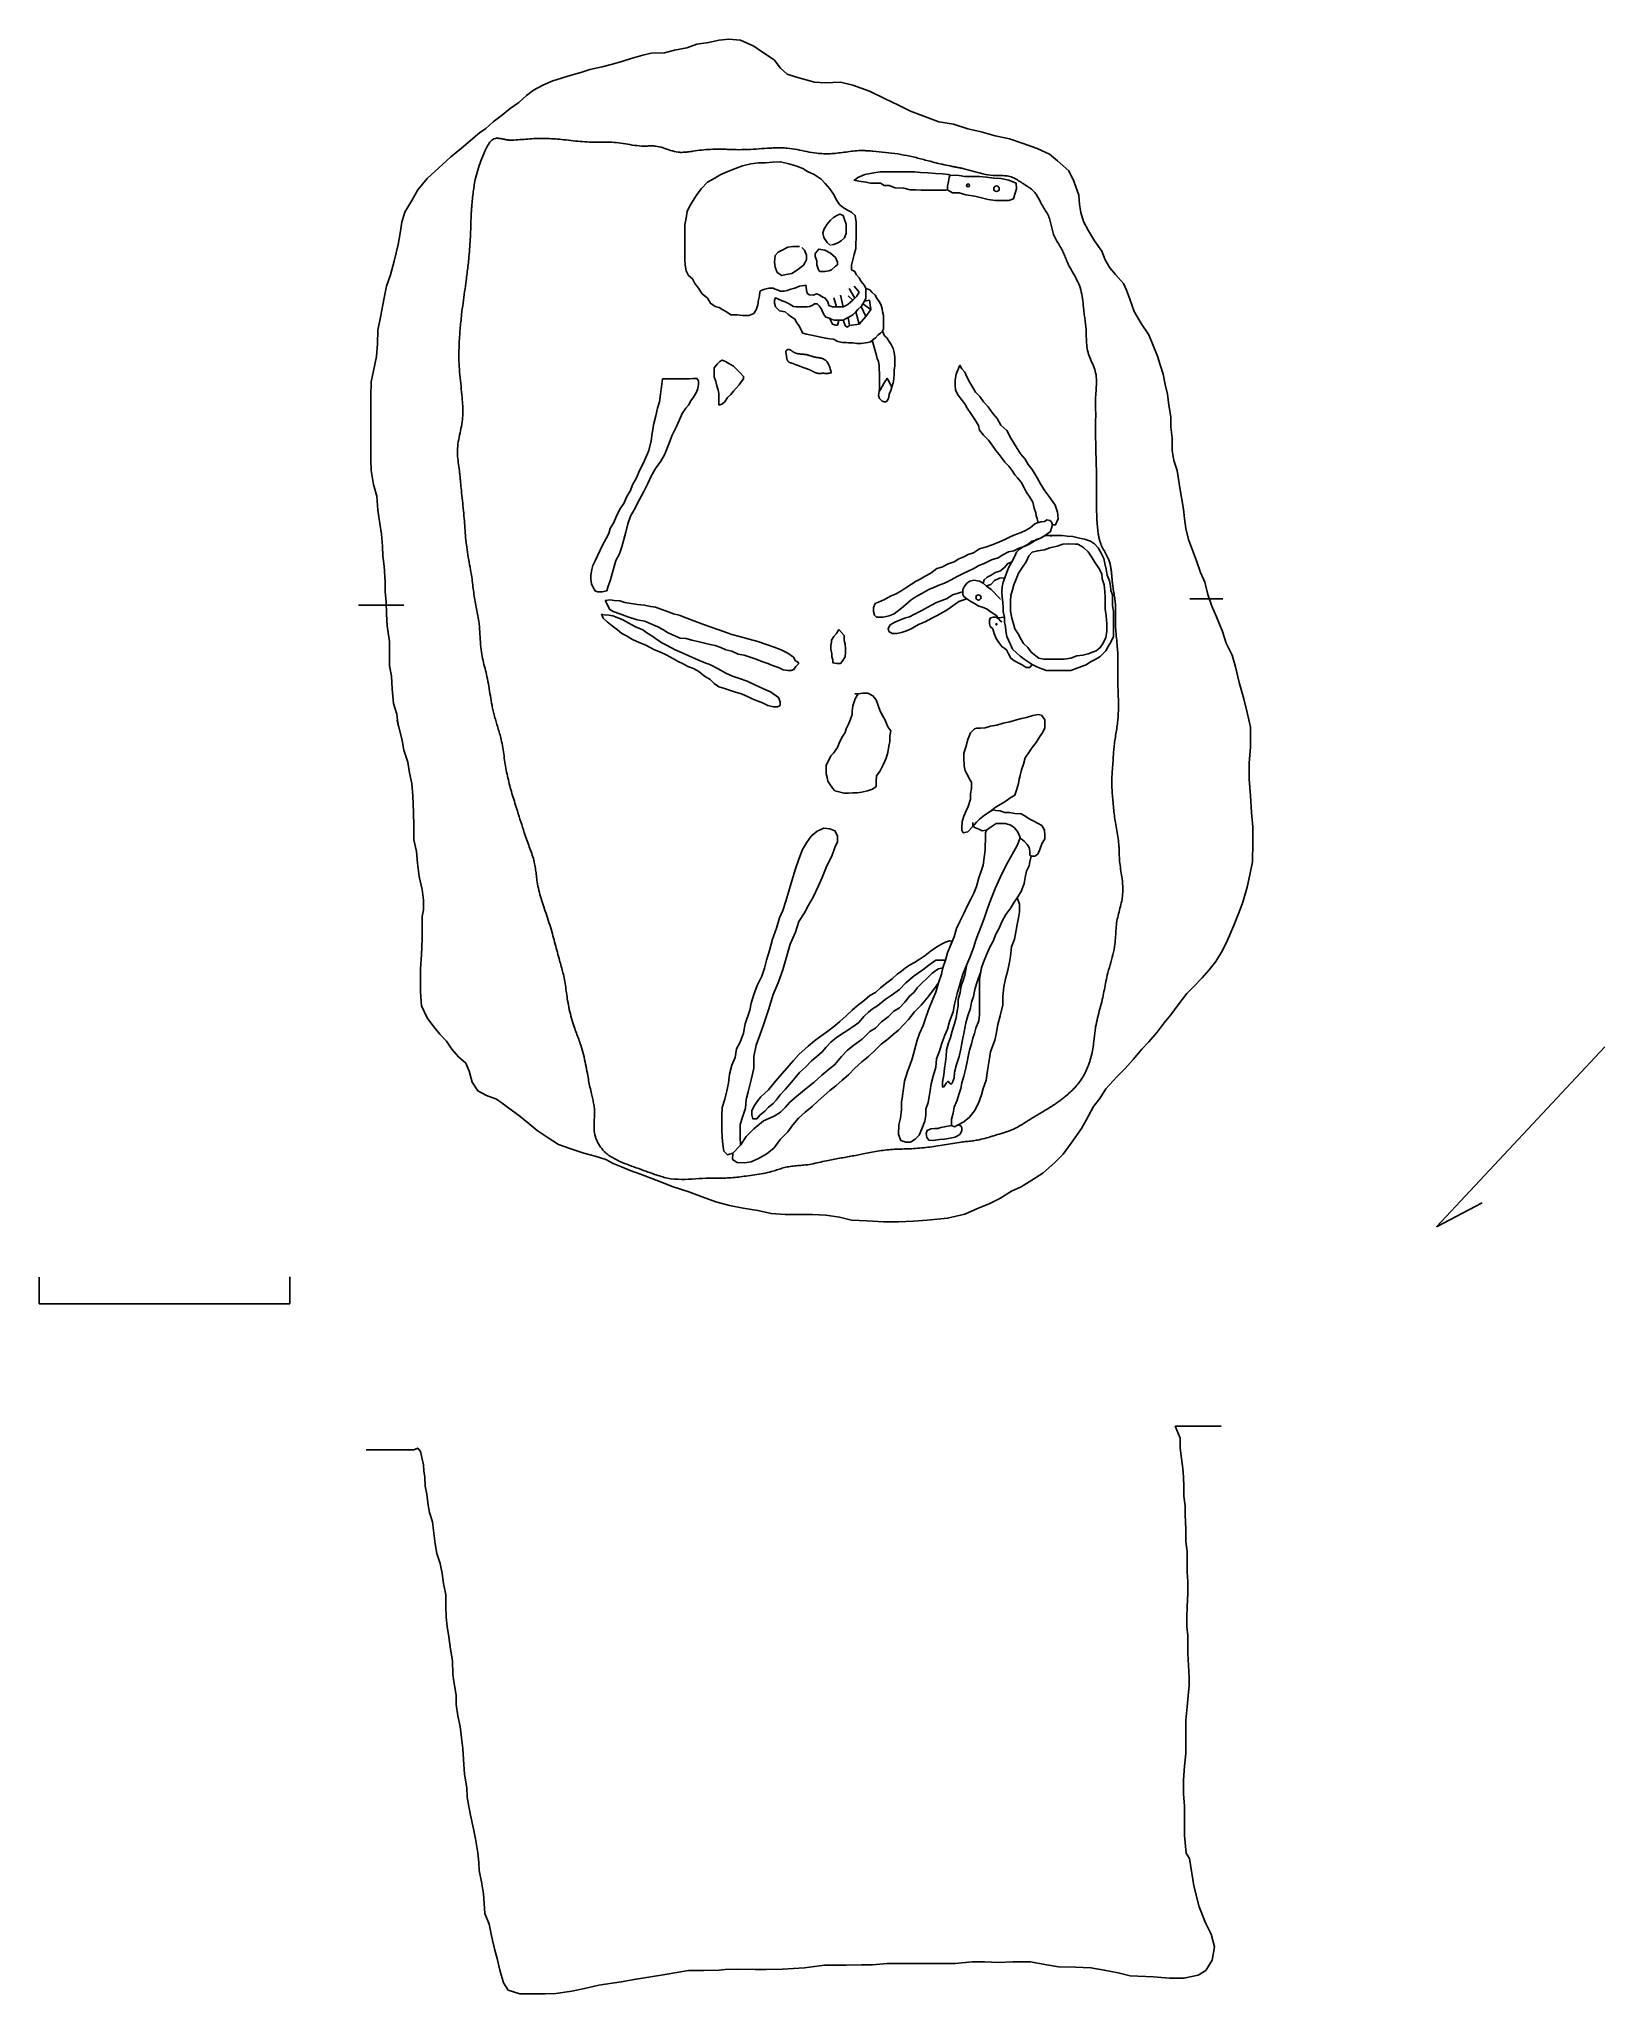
# Model space of a CAD drawing. Extents: x 1.8 to 16.5, y -1.2 to 17.1.
import ezdxf

# ---------------------------------------------------------------- set-up
doc = ezdxf.new("R2010")
doc.units = 0
doc.layers.add('LAYER1', color=7, linetype='CONTINUOUS')

msp = doc.modelspace()

# ---------------------------------------------------------------- linework, layer by layer
at = {"layer": 'LAYER1', "color": 7, "linetype": 'CONTINUOUS'}
for points in [[(5.8896, 16.2403), (5.9514, 16.2832), (6.0181, 16.3451), (6.0943, 16.4022), (6.18, 16.4688), (6.2609, 16.526), (6.3323, 16.5926), (6.399, 16.6402), (6.4847, 16.6879), (6.5799, 16.7307), (6.6609, 16.7545), (6.7513, 16.7831), (6.8418, 16.8069), (6.9275, 16.8354), (7.0418, 16.8593), (7.1275, 16.8831), (7.2274, 16.9116), (7.3131, 16.9402), (7.4226, 16.9688), (7.5036, 16.9878), (7.6274, 16.9926), (7.7226, 17.0164), (7.8369, 17.0402), (7.9321, 17.0735), (8.0416, 17.0878), (8.1416, 17.1116), (8.232, 17.1211), (8.3415, 17.1116), (8.4653, 17.0545), (8.5558, 16.9926), (8.6558, 16.9259), (8.7177, 16.8497), (8.7796, 16.7926), (8.8653, 16.764), (9.0367, 16.7164), (9.1367, 16.7117), (9.2795, 16.7164), (9.3938, 16.6879), (9.5509, 16.6307), (9.6937, 16.5641), (9.8223, 16.5022), (9.9365, 16.445), (10.2032, 16.3451), (10.3412, 16.3212), (10.4745, 16.2784), (10.5983, 16.2498), (10.7317, 16.2117), (10.865, 16.1832), (10.9935, 16.1403), (11.1268, 16.0927), (11.2411, 16.0403), (11.3173, 15.9784), (11.422, 15.8832), (11.4696, 15.788), (11.5172, 15.6547), (11.522, 15.569), (11.5363, 15.4928), (11.5601, 15.4071), (11.6077, 15.3214), (11.6648, 15.2262), (11.7315, 15.131), (11.7648, 15.05), (11.8077, 14.9738), (11.86, 14.9119), (11.9362, 14.8262), (11.9648, 14.7643), (11.9934, 14.6882), (12.0362, 14.5644), (12.1029, 14.4501), (12.1743, 14.3454), (12.2552, 14.1454), (12.279, 14.0645), (12.3076, 13.974), (12.3266, 13.8788), (12.3504, 13.7883), (12.36, 13.6836), (12.379, 13.5741), (12.379, 13.4788), (12.3933, 13.3788), (12.3933, 13.2598), (12.4076, 13.1646), (12.4409, 13.0694), (12.4647, 12.9075), (12.498, 12.7075), (12.5076, 12.6218), (12.5218, 12.5266), (12.5457, 12.4219), (12.5837, 12.3219), (12.6218, 12.2219), (12.6599, 12.1124), (12.698, 12.0219), (12.7266, 11.9077), (12.7647, 11.7981), (12.8075, 11.6982), (12.8646, 11.5601), (12.898, 11.4506), (12.9551, 11.3363), (12.9884, 11.2268), (13.0218, 11.0792), (13.0646, 10.9269), (13.0979, 10.7983), (13.1265, 10.6602), (13.1265, 10.4745), (13.117, 10.327), (13.117, 10.1746), (13.1265, 10.0175), (13.136, 9.8604), (13.1503, 9.727), (13.1503, 9.5794), (13.1456, 9.3985), (13.1217, 9.2747), (13.0979, 9.1605), (13.0551, 9.0176), (13.017, 8.9176), (12.9694, 8.7939), (12.9123, 8.6605), (12.8646, 8.5653), (12.8028, 8.4606), (12.7409, 8.3844), (12.6742, 8.3082), (12.5933, 8.2225), (12.5314, 8.1606), (12.4504, 8.0559), (12.379, 7.9607), (12.3171, 7.8845), (12.2505, 7.7988), (12.1743, 7.7083), (12.1076, 7.6369), (12.0267, 7.5417), (11.9505, 7.456), (11.8743, 7.3798), (11.7696, 7.2655), (11.7124, 7.1751), (11.6553, 7.0989), (11.5839, 6.9703), (11.541, 6.8942), (11.4458, 6.7561), (11.3696, 6.6513), (11.2887, 6.5704), (11.1792, 6.4752), (11.0745, 6.4085), (10.9745, 6.3466), (10.884, 6.3038), (10.7745, 6.2371), (10.6745, 6.1847), (10.565, 6.1419), (10.446, 6.0895), (10.2841, 6.0514), (10.0937, 6.0324), (9.9651, 6.0229), (9.8223, 6.0181), (9.6842, 6.0181), (9.5271, 6.0276), (9.3842, 6.0324), (9.27, 6.061), (9.1414, 6.08), (9.0176, 6.0848), (8.8748, 6.0848), (8.7605, 6.0848), (8.6272, 6.0943), (8.5034, 6.1228), (8.3654, 6.1467), (8.2368, 6.1705), (8.1082, 6.2038), (7.9797, 6.2514), (7.8559, 6.299), (7.7083, 6.3466), (7.5893, 6.3942), (7.4036, 6.4656), (7.3036, 6.499), (7.2227, 6.5323), (7.1465, 6.5656), (7.0751, 6.6037), (6.9751, 6.6323), (6.8703, 6.6609), (6.7466, 6.7037), (6.6323, 6.7418), (6.5275, 6.8132), (6.4323, 6.8751), (6.3561, 6.937), (6.2562, 7.0179), (6.1657, 7.0846), (6.1038, 7.1322), (6.0514, 7.1703), (5.9562, 7.2036), (5.8753, 7.2465), (5.8229, 7.3274), (5.7943, 7.4322), (5.761, 7.5083), (5.6943, 7.5655), (5.6325, 7.6369), (5.5801, 7.7131), (5.5182, 7.7797), (5.461, 7.8464), (5.3992, 7.9321), (5.3468, 8.0464), (5.3373, 8.1749), (5.3373, 8.2797), (5.3373, 8.3892), (5.3468, 8.5272)], [(5.1278, 10.6745), (5.1135, 10.784), (5.0849, 10.884), (5.0706, 11.0221), (5.0659, 11.1411), (5.0468, 11.2363), (5.0468, 11.3649), (5.0468, 11.4649), (5.023, 11.6125), (5.0183, 11.722), (5.0135, 11.841), (5.004, 11.9315), (5.004, 12.0267), (4.9945, 12.1743), (4.9849, 12.2695), (4.9802, 12.36), (4.9706, 12.4742), (4.9564, 12.5742), (4.9373, 12.698), (4.9278, 12.8313), (4.8945, 12.9408), (4.8754, 13.0694), (4.8707, 13.1694), (4.8707, 13.2836), (4.8707, 13.4312), (4.8707, 13.5645), (4.8707, 13.6693), (4.8707, 13.7645), (4.8754, 13.9026), (4.8945, 14.0073), (4.923, 14.1406), (4.9326, 14.2597), (4.9373, 14.3882), (4.9611, 14.512), (4.9945, 14.6929), (5.0183, 14.8024), (5.0563, 14.9072), (5.0897, 15.0357), (5.1278, 15.1929), (5.1468, 15.2976), (5.1611, 15.4023), (5.1897, 15.4976), (5.2563, 15.6071), (5.3135, 15.7071), (5.3992, 15.8118), (5.5087, 15.9118), (5.6229, 16.0165), (5.7229, 16.0975), (5.8896, 16.2403)], [(5.7425, 12.6695), (5.7402, 12.6934), (5.7378, 12.7172), (5.7354, 12.741), (5.7329, 12.7648), (5.7304, 12.7886), (5.7278, 12.8124), (5.7253, 12.8362), (5.7229, 12.8599), (5.7205, 12.8837), (5.7182, 12.9075), (5.717, 12.9194), (5.7159, 12.9313), (5.7148, 12.9432), (5.7137, 12.9551), (5.7126, 12.967), (5.7115, 12.9789), (5.7103, 12.9908), (5.7091, 13.0027), (5.7079, 13.0146), (5.7066, 13.0265), (5.7053, 13.0384), (5.7039, 13.0503), (5.7015, 13.0694), (5.6989, 13.0885), (5.6963, 13.1076), (5.6938, 13.1267), (5.6914, 13.1457), (5.6892, 13.1648), (5.6873, 13.1839), (5.6857, 13.2029), (5.6846, 13.222), (5.6841, 13.241), (5.6841, 13.2599), (5.6848, 13.2789), (5.6865, 13.2996), (5.6889, 13.3202), (5.692, 13.3408), (5.6957, 13.3614), (5.6997, 13.382), (5.704, 13.4026), (5.7084, 13.4232), (5.7128, 13.4438), (5.7171, 13.4644), (5.721, 13.485), (5.7246, 13.5057), (5.7277, 13.5264), (5.7299, 13.5454), (5.7316, 13.5643), (5.7328, 13.5833), (5.7335, 13.6023), (5.7339, 13.6214), (5.7338, 13.6405), (5.7334, 13.6596), (5.7328, 13.6786), (5.7318, 13.6977), (5.7306, 13.7168), (5.7292, 13.7359), (5.7277, 13.755), (5.7253, 13.7817), (5.7227, 13.8083), (5.72, 13.8349), (5.7173, 13.8615), (5.7145, 13.8881), (5.7117, 13.9146), (5.709, 13.9412), (5.7065, 13.9677), (5.7042, 13.9942), (5.7022, 14.0208), (5.7005, 14.0474), (5.6991, 14.074), (5.6983, 14.095), (5.6978, 14.116), (5.6976, 14.137), (5.6975, 14.158), (5.6977, 14.1791), (5.6981, 14.2001), (5.6987, 14.2211), (5.6994, 14.2422), (5.7003, 14.2632), (5.7014, 14.2843), (5.7026, 14.3053), (5.7039, 14.3263), (5.7051, 14.3438), (5.7063, 14.3613), (5.7076, 14.3788), (5.709, 14.3963), (5.7105, 14.4138), (5.7121, 14.4312), (5.7137, 14.4487), (5.7154, 14.4661), (5.7172, 14.4835), (5.719, 14.501), (5.7209, 14.5184), (5.7229, 14.5358), (5.7261, 14.5624), (5.7294, 14.589), (5.7328, 14.6156), (5.7363, 14.6422), (5.7399, 14.6688), (5.7436, 14.6954), (5.7473, 14.7219), (5.7511, 14.7485), (5.7548, 14.7751), (5.7585, 14.8017), (5.7622, 14.8282), (5.7658, 14.8548), (5.768, 14.8714), (5.7702, 14.8881), (5.7723, 14.9047), (5.7744, 14.9214), (5.7765, 14.938), (5.7785, 14.9547), (5.7805, 14.9714), (5.7824, 14.988), (5.7843, 15.0047), (5.7861, 15.0214), (5.7879, 15.0381), (5.7896, 15.0548), (5.7919, 15.0781), (5.794, 15.1015), (5.7961, 15.1249), (5.798, 15.1482), (5.7998, 15.1716), (5.8015, 15.195), (5.803, 15.2185), (5.8044, 15.2419), (5.8057, 15.2653), (5.8068, 15.2888), (5.8078, 15.3122), (5.8086, 15.3357), (5.809, 15.348), (5.8093, 15.3603), (5.8097, 15.3726), (5.81, 15.3849), (5.8103, 15.3972), (5.8106, 15.4095), (5.811, 15.4219), (5.8113, 15.4342), (5.8118, 15.4464), (5.8122, 15.4587), (5.8128, 15.471), (5.8134, 15.4833), (5.8139, 15.4932), (5.8145, 15.5031), (5.8152, 15.513), (5.8159, 15.5229), (5.8166, 15.5328), (5.8174, 15.5427), (5.8183, 15.5526), (5.8191, 15.5626), (5.82, 15.5725), (5.821, 15.5824), (5.8219, 15.5924), (5.8229, 15.6023), (5.8246, 15.6192), (5.8264, 15.6361), (5.8283, 15.653), (5.8303, 15.6699), (5.8324, 15.6867), (5.8346, 15.7035), (5.837, 15.7203), (5.8395, 15.7369), (5.8422, 15.7534), (5.8451, 15.7699), (5.8482, 15.7862), (5.8515, 15.8023), (5.8564, 15.8245), (5.8617, 15.8464), (5.8676, 15.8682), (5.8738, 15.8898), (5.8806, 15.9115), (5.8878, 15.9332), (5.8955, 15.955), (5.9037, 15.977), (5.9125, 15.9993), (5.9217, 16.0221), (5.9315, 16.0452), (5.9419, 16.0689), (5.9478, 16.082), (5.9539, 16.095), (5.9602, 16.1079), (5.9669, 16.1204), (5.9739, 16.1325), (5.9813, 16.1438), (5.9892, 16.1543), (5.9976, 16.1638), (6.0065, 16.1721), (6.016, 16.179), (6.0262, 16.1843), (6.0371, 16.1879)], [(6.0371, 16.1879), (6.0426, 16.189), (6.0482, 16.1896), (6.0539, 16.19), (6.0598, 16.19), (6.0657, 16.1897), (6.0718, 16.1892), (6.0779, 16.1885), (6.084, 16.1877), (6.0902, 16.1867), (6.0963, 16.1856), (6.1025, 16.1844), (6.1086, 16.1832), (6.1134, 16.1822), (6.1183, 16.1812), (6.1231, 16.1802), (6.1279, 16.1793), (6.1326, 16.1784), (6.1373, 16.1775), (6.1421, 16.1767), (6.1468, 16.1759), (6.1515, 16.1752), (6.1562, 16.1746), (6.1609, 16.1741), (6.1657, 16.1737), (6.1696, 16.1734), (6.1735, 16.1732), (6.1775, 16.173), (6.1814, 16.1729), (6.1854, 16.1729), (6.1894, 16.1729), (6.1934, 16.173), (6.1974, 16.1731), (6.2013, 16.1732), (6.2053, 16.1733), (6.2093, 16.1735), (6.2133, 16.1737), (6.2321, 16.1746), (6.2508, 16.1758), (6.2695, 16.177), (6.2882, 16.1784), (6.3068, 16.1798), (6.3254, 16.1813), (6.344, 16.1827), (6.3626, 16.1841), (6.3812, 16.1853), (6.3999, 16.1864), (6.4185, 16.1873), (6.4371, 16.1879), (6.4557, 16.1883), (6.4743, 16.1885), (6.493, 16.1884), (6.5116, 16.188), (6.5303, 16.1875), (6.549, 16.1867), (6.5676, 16.1857), (6.5863, 16.1846), (6.6049, 16.1833), (6.6236, 16.1818), (6.6422, 16.1802), (6.6609, 16.1784), (6.6827, 16.1762), (6.7045, 16.1739), (6.7263, 16.1715), (6.7481, 16.1691), (6.7699, 16.1667), (6.7917, 16.1643), (6.8135, 16.1621), (6.8353, 16.1601), (6.8572, 16.1583), (6.879, 16.1567), (6.9008, 16.1555), (6.9227, 16.1546), (6.9437, 16.1541), (6.9648, 16.1539), (6.9859, 16.1539), (7.0069, 16.1541), (7.028, 16.1543), (7.0491, 16.1544), (7.0701, 16.1544), (7.0912, 16.1542), (7.1122, 16.1538), (7.1332, 16.1529), (7.1542, 16.1517), (7.1751, 16.1498), (7.1965, 16.1474), (7.2179, 16.1444), (7.2393, 16.141), (7.2606, 16.1374), (7.282, 16.1337), (7.3033, 16.1301), (7.3247, 16.1266), (7.3461, 16.1234), (7.3675, 16.1207), (7.389, 16.1185), (7.4106, 16.1171), (7.4322, 16.1165), (7.4413, 16.1166), (7.4505, 16.1167), (7.4597, 16.117), (7.4688, 16.1173), (7.478, 16.1177), (7.4871, 16.1179), (7.4963, 16.1182), (7.5054, 16.1182), (7.5145, 16.1182), (7.5236, 16.1179), (7.5327, 16.1173), (7.5417, 16.1165), (7.5598, 16.1139), (7.5778, 16.1101), (7.5957, 16.1053), (7.6135, 16.0999), (7.6312, 16.0941), (7.649, 16.0879), (7.6667, 16.0818), (7.6844, 16.076), (7.7021, 16.0706), (7.72, 16.0658), (7.7379, 16.062), (7.7559, 16.0594), (7.7673, 16.0584), (7.7786, 16.0579), (7.7901, 16.0578), (7.8015, 16.0582), (7.813, 16.0588), (7.8246, 16.0598), (7.8361, 16.061), (7.8477, 16.0624), (7.8593, 16.0639), (7.8708, 16.0656), (7.8824, 16.0672), (7.894, 16.0689), (7.9147, 16.0718), (7.9354, 16.0745), (7.9561, 16.077), (7.9767, 16.0792), (7.9974, 16.0813), (8.018, 16.0831), (8.0386, 16.0846), (8.0591, 16.0859), (8.0797, 16.0869), (8.1003, 16.0875), (8.1209, 16.0879), (8.1416, 16.088), (8.1546, 16.0878), (8.1677, 16.0875), (8.1808, 16.0872), (8.1939, 16.0868), (8.207, 16.0863), (8.2201, 16.0858), (8.2332, 16.0852), (8.2463, 16.0847), (8.2594, 16.0842), (8.2725, 16.0838), (8.2856, 16.0835), (8.2987, 16.0832), (8.3257, 16.083), (8.3527, 16.0833), (8.3796, 16.0839), (8.4066, 16.0848), (8.4335, 16.0861), (8.4605, 16.0875), (8.4874, 16.0891), (8.5144, 16.0908), (8.5414, 16.0926), (8.5684, 16.0943), (8.5954, 16.0959), (8.6225, 16.0975), (8.6356, 16.0982), (8.6487, 16.0988), (8.6618, 16.0993), (8.675, 16.0997), (8.6881, 16.1001), (8.7012, 16.1003), (8.7143, 16.1003), (8.7274, 16.1001), (8.7405, 16.0998), (8.7535, 16.0993), (8.7666, 16.0985), (8.7796, 16.0975), (8.8027, 16.095), (8.8258, 16.0918), (8.8488, 16.0881), (8.8718, 16.0839), (8.8947, 16.0794), (8.9176, 16.0747), (8.9406, 16.0699), (8.9635, 16.0652), (8.9865, 16.0607), (9.0095, 16.0566), (9.0326, 16.0529), (9.0557, 16.0499), (9.0715, 16.0482), (9.0873, 16.0468), (9.1032, 16.0458), (9.119, 16.0451), (9.1349, 16.0447), (9.1508, 16.0446), (9.1667, 16.0448), (9.1826, 16.0453), (9.1986, 16.046), (9.2144, 16.0471), (9.2303, 16.0483), (9.2462, 16.0499), (9.2633, 16.0518), (9.2804, 16.0539), (9.2975, 16.0562), (9.3145, 16.0586), (9.3316, 16.061), (9.3486, 16.0634), (9.3656, 16.0657), (9.3826, 16.0679), (9.3997, 16.0698), (9.4167, 16.0715), (9.4338, 16.0728), (9.4509, 16.0737), (9.462, 16.074), (9.4731, 16.0742), (9.4842, 16.0742), (9.4953, 16.074), (9.5064, 16.0737), (9.5175, 16.0733), (9.5286, 16.0727), (9.5397, 16.0721), (9.5508, 16.0714), (9.562, 16.0706), (9.5731, 16.0698), (9.5842, 16.0689), (9.6134, 16.0665), (9.6426, 16.0639), (9.6718, 16.061), (9.7009, 16.0579), (9.73, 16.0546), (9.7591, 16.0509), (9.788, 16.0469), (9.8169, 16.0426), (9.8458, 16.0379), (9.8745, 16.0328), (9.9032, 16.0273), (9.9318, 16.0213), (9.9461, 16.0181), (9.9605, 16.0148), (9.9748, 16.0114), (9.9891, 16.008), (10.0034, 16.0044), (10.0177, 16.0008), (10.0319, 15.9971), (10.0462, 15.9934), (10.0604, 15.9897), (10.0747, 15.9859), (10.0889, 15.9822), (10.1032, 15.9784), (10.1217, 15.9736), (10.1403, 15.9688), (10.1588, 15.964), (10.1774, 15.9593), (10.196, 15.9547), (10.2146, 15.9502), (10.2333, 15.9458), (10.2519, 15.9416), (10.2706, 15.9375), (10.2894, 15.9335), (10.3081, 15.9297), (10.327, 15.9261), (10.3353, 15.9245), (10.3436, 15.923), (10.352, 15.9215), (10.3603, 15.92), (10.3687, 15.9185), (10.377, 15.917), (10.3854, 15.9155), (10.3937, 15.9139), (10.402, 15.9123), (10.4104, 15.9106), (10.4187, 15.9089), (10.4269, 15.907), (10.4507, 15.9013), (10.4744, 15.895), (10.4979, 15.8883), (10.5214, 15.8814), (10.545, 15.8745), (10.5685, 15.8677), (10.5921, 15.8613), (10.6159, 15.8553), (10.6397, 15.8501), (10.6638, 15.8457), (10.6881, 15.8424), (10.7126, 15.8404), (10.7259, 15.8398), (10.7392, 15.8396), (10.7526, 15.8395), (10.766, 15.8395), (10.7793, 15.8396), (10.7926, 15.8395), (10.8058, 15.8392), (10.8189, 15.8386), (10.8319, 15.8375), (10.8447, 15.836)], [(10.8447, 15.836), (10.8573, 15.8338), (10.8697, 15.8309), (10.8819, 15.8271), (10.8939, 15.8226), (10.9057, 15.8174), (10.9173, 15.8117), (10.9288, 15.8054), (10.9401, 15.7987), (10.9514, 15.7917), (10.9627, 15.7845), (10.9739, 15.7771), (10.9852, 15.7696), (10.9965, 15.7621), (11.0078, 15.7547), (11.0159, 15.7495), (11.0241, 15.7444), (11.0322, 15.7393), (11.0402, 15.7341), (11.0482, 15.7289), (11.056, 15.7237), (11.0637, 15.7183), (11.0712, 15.7127), (11.0784, 15.7069), (11.0853, 15.7009), (11.092, 15.6946), (11.0983, 15.688), (11.1047, 15.6805), (11.1107, 15.6726), (11.1163, 15.6644), (11.1217, 15.6559), (11.1268, 15.6472), (11.1317, 15.6383), (11.1365, 15.6292), (11.1412, 15.6201), (11.1459, 15.6109), (11.1506, 15.6016), (11.1553, 15.5924), (11.1602, 15.5833), (11.1671, 15.5708), (11.1743, 15.5585), (11.1817, 15.5463), (11.1891, 15.5342), (11.1965, 15.5222), (11.2038, 15.5102), (11.211, 15.4981), (11.2178, 15.4859), (11.2244, 15.4737), (11.2305, 15.4612), (11.2361, 15.4486), (11.2411, 15.4357), (11.2451, 15.4237), (11.2486, 15.4116), (11.2517, 15.3993), (11.2546, 15.3869), (11.2573, 15.3744), (11.26, 15.3619), (11.2626, 15.3494), (11.2653, 15.3369), (11.2683, 15.3245), (11.2715, 15.3122), (11.2751, 15.3), (11.2792, 15.2881), (11.2843, 15.2751), (11.2901, 15.2625), (11.2963, 15.25), (11.303, 15.2377), (11.31, 15.2255), (11.3172, 15.2134), (11.3246, 15.2014), (11.332, 15.1893), (11.3393, 15.1773), (11.3465, 15.1651), (11.3535, 15.1529), (11.3601, 15.1405), (11.3655, 15.1297), (11.3706, 15.1187), (11.3755, 15.1077), (11.3802, 15.0965), (11.3848, 15.0854), (11.3893, 15.0741), (11.3938, 15.0629), (11.3982, 15.0517), (11.4028, 15.0405), (11.4074, 15.0293), (11.4122, 15.0182), (11.4173, 15.0072), (11.4255, 14.9902), (11.4343, 14.9735), (11.4434, 14.9569), (11.4528, 14.9404), (11.4623, 14.924), (11.4718, 14.9076), (11.4812, 14.8912), (11.4903, 14.8748), (11.4991, 14.8582), (11.5074, 14.8414), (11.5151, 14.8244), (11.522, 14.8072), (11.5288, 14.7877), (11.5346, 14.7678), (11.5395, 14.7476), (11.5438, 14.7272), (11.5474, 14.7066), (11.5505, 14.6858), (11.5532, 14.6648), (11.5557, 14.6438), (11.5579, 14.6227), (11.5602, 14.6017), (11.5624, 14.5806), (11.5648, 14.5596), (11.5665, 14.5465), (11.5682, 14.5333), (11.57, 14.5202), (11.5718, 14.5072), (11.5736, 14.4941), (11.5754, 14.4811), (11.5771, 14.468), (11.5788, 14.455), (11.5803, 14.4419), (11.5817, 14.4288), (11.5829, 14.4157), (11.5839, 14.4025), (11.585, 14.3837), (11.5857, 14.3649), (11.5863, 14.346), (11.5867, 14.3271), (11.5872, 14.3083), (11.5879, 14.2894), (11.5889, 14.2707), (11.5904, 14.252), (11.5924, 14.2334), (11.595, 14.215), (11.5985, 14.1968), (11.6029, 14.1787), (11.6078, 14.1626), (11.6134, 14.1466), (11.6196, 14.1307), (11.6261, 14.1149), (11.6329, 14.0992), (11.6398, 14.0835), (11.6466, 14.0678), (11.6532, 14.0521), (11.6595, 14.0363), (11.6652, 14.0204), (11.6702, 14.0044), (11.6744, 13.9883), (11.6779, 13.9699), (11.6803, 13.9513), (11.6818, 13.9325), (11.6824, 13.9136), (11.6823, 13.8946), (11.6817, 13.8754), (11.6807, 13.8562), (11.6794, 13.8369), (11.678, 13.8176), (11.6766, 13.7982), (11.6753, 13.779), (11.6744, 13.7597), (11.674, 13.7506), (11.6738, 13.7414), (11.6737, 13.7322), (11.6736, 13.7231), (11.6736, 13.714), (11.6737, 13.7049), (11.6737, 13.6957), (11.6738, 13.6866), (11.674, 13.6775), (11.6741, 13.6684), (11.6742, 13.6593), (11.6744, 13.6502), (11.6745, 13.6399), (11.6745, 13.6296), (11.6746, 13.6193), (11.6746, 13.609), (11.6746, 13.5987), (11.6746, 13.5884), (11.6746, 13.5781), (11.6746, 13.5677), (11.6745, 13.5574), (11.6745, 13.5471), (11.6744, 13.5368), (11.6744, 13.5264), (11.6743, 13.5126), (11.6742, 13.4987), (11.6741, 13.4848), (11.6741, 13.4709), (11.674, 13.457), (11.674, 13.4431), (11.674, 13.4292), (11.674, 13.4153), (11.674, 13.4015), (11.6741, 13.3876), (11.6742, 13.3737), (11.6744, 13.3598), (11.6746, 13.3439), (11.6749, 13.3281), (11.6752, 13.3122), (11.6755, 13.2963), (11.6759, 13.2805), (11.6764, 13.2646), (11.6768, 13.2487), (11.6773, 13.2328), (11.6777, 13.217), (11.6782, 13.2011), (11.6787, 13.1852), (11.6791, 13.1694), (11.6799, 13.142), (11.6806, 13.1146), (11.6812, 13.0872), (11.6818, 13.0599), (11.6823, 13.0325), (11.6828, 13.0051), (11.6832, 12.9777), (11.6835, 12.9504), (11.6837, 12.923), (11.6839, 12.8956), (11.6839, 12.8682), (11.6839, 12.8408), (11.6838, 12.8273), (11.6838, 12.8139), (11.6837, 12.8004), (11.6836, 12.7869), (11.6835, 12.7734), (11.6835, 12.7599), (11.6834, 12.7464), (11.6834, 12.7329), (11.6835, 12.7194), (11.6835, 12.7059), (11.6837, 12.6924), (11.6839, 12.679), (11.6842, 12.6627), (11.6847, 12.6464), (11.6853, 12.6301), (11.686, 12.6138), (11.6869, 12.5975), (11.6879, 12.5813), (11.6891, 12.565), (11.6905, 12.5487), (11.6921, 12.5325), (11.6939, 12.5162), (11.6959, 12.5), (11.6982, 12.4838), (11.6994, 12.4752), (11.7008, 12.4667), (11.7023, 12.4582), (11.7038, 12.4498), (11.7055, 12.4413), (11.7073, 12.4329), (11.7093, 12.4246), (11.7115, 12.4163), (11.7138, 12.408), (11.7163, 12.3999), (11.719, 12.3918), (11.722, 12.3838), (11.7274, 12.3707), (11.7333, 12.3578), (11.7396, 12.3451), (11.7463, 12.3326), (11.7532, 12.3201), (11.7602, 12.3076), (11.7672, 12.2952), (11.774, 12.2827), (11.7807, 12.2701), (11.787, 12.2574), (11.7928, 12.2445), (11.7981, 12.2314), (11.8013, 12.2227), (11.8042, 12.2138), (11.8068, 12.2049), (11.8092, 12.1959), (11.8113, 12.1868), (11.8133, 12.1776), (11.8151, 12.1684), (11.8167, 12.1592), (11.8182, 12.1499), (11.8196, 12.1406), (11.8208, 12.1312), (11.822, 12.1219), (11.8233, 12.1104), (11.8245, 12.0988), (11.8256, 12.0873), (11.8267, 12.0758), (11.8278, 12.0642), (11.8289, 12.0527), (11.8299, 12.0412), (11.831, 12.0297), (11.8322, 12.0182), (11.8334, 12.0068), (11.8348, 11.9953), (11.8362, 11.9838), (11.8382, 11.9699), (11.8403, 11.9561), (11.8425, 11.9422), (11.8448, 11.9283), (11.8471, 11.9145), (11.8494, 11.9006), (11.8516, 11.8867), (11.8537, 11.8729)], [(9.5747, 14.7453), (9.5747, 14.7453)], [(9.3652, 14.4311), (9.3652, 14.4311)], [(6.964, 7.1198), (6.9617, 7.1321), (6.9591, 7.1444), (6.9564, 7.1567), (6.9536, 7.1689), (6.9506, 7.1812), (6.9477, 7.1934), (6.9447, 7.2057), (6.9418, 7.2179), (6.9381, 7.2337), (6.9346, 7.2496), (6.9312, 7.2654), (6.9279, 7.2813), (6.9247, 7.2971), (6.9215, 7.313), (6.9185, 7.3288), (6.9155, 7.3447), (6.9125, 7.3606), (6.9095, 7.3765), (6.9066, 7.3924), (6.9037, 7.4084), (6.8995, 7.4308), (6.8953, 7.4533), (6.891, 7.4757), (6.8865, 7.4981), (6.8819, 7.5205), (6.877, 7.5428), (6.872, 7.5651), (6.8666, 7.5873), (6.861, 7.6094), (6.855, 7.6314), (6.8486, 7.6532), (6.8418, 7.675), (6.837, 7.6894), (6.8321, 7.7037), (6.827, 7.718), (6.8218, 7.7323), (6.8166, 7.7466), (6.8112, 7.7608), (6.8059, 7.775), (6.8006, 7.7892), (6.7953, 7.8035), (6.79, 7.8177), (6.7849, 7.832), (6.7799, 7.8464), (6.7731, 7.8666), (6.7667, 7.8868), (6.7605, 7.9072), (6.7546, 7.9277), (6.749, 7.9482), (6.7437, 7.9688), (6.7387, 7.9895), (6.734, 8.0103), (6.7296, 8.0311), (6.7254, 8.052), (6.7216, 8.073), (6.718, 8.094), (6.7152, 8.1118), (6.7125, 8.1297), (6.7099, 8.1476), (6.7074, 8.1656), (6.7049, 8.1835), (6.7024, 8.2014), (6.6999, 8.2193), (6.6972, 8.2372), (6.6944, 8.255), (6.6914, 8.2728), (6.6882, 8.2905), (6.6847, 8.3082), (6.6814, 8.3234), (6.6779, 8.3386), (6.6742, 8.3537), (6.6704, 8.3688), (6.6664, 8.3839), (6.6623, 8.399), (6.6582, 8.414), (6.6539, 8.429), (6.6497, 8.4441), (6.6455, 8.4591), (6.6412, 8.4741), (6.6371, 8.4891), (6.6318, 8.5086), (6.6266, 8.528), (6.6215, 8.5475), (6.6164, 8.567), (6.6114, 8.5865), (6.6064, 8.606), (6.6014, 8.6254), (6.5963, 8.6449), (6.5912, 8.6643), (6.586, 8.6837), (6.5806, 8.7031), (6.5752, 8.7224), (6.569, 8.7436), (6.5626, 8.7647), (6.5561, 8.7858), (6.5495, 8.8069), (6.5428, 8.8279), (6.5359, 8.8489), (6.529, 8.8699), (6.5221, 8.8908), (6.5151, 8.9118), (6.5081, 8.9328), (6.5012, 8.9538), (6.4942, 8.9748), (6.4879, 8.9939), (6.4818, 9.0131), (6.4757, 9.0324), (6.4698, 9.0516), (6.464, 9.071), (6.4585, 9.0903), (6.4533, 9.1098), (6.4484, 9.1293), (6.4438, 9.1489), (6.4395, 9.1685), (6.4357, 9.1882), (6.4323, 9.2081), (6.4302, 9.2223), (6.4283, 9.2367), (6.4265, 9.251), (6.4248, 9.2654), (6.4231, 9.2797), (6.4215, 9.2941), (6.4197, 9.3084), (6.4179, 9.3227), (6.4159, 9.337), (6.4137, 9.3512), (6.4113, 9.3654), (6.4085, 9.3795), (6.4049, 9.3957), (6.4008, 9.4118), (6.3963, 9.4278), (6.3915, 9.4438), (6.3864, 9.4597), (6.3811, 9.4755), (6.3756, 9.4913), (6.3699, 9.507), (6.3641, 9.5228), (6.3582, 9.5385), (6.3524, 9.5542), (6.3466, 9.5699), (6.3375, 9.5951), (6.3287, 9.6204), (6.32, 9.6457), (6.3115, 9.6711), (6.3031, 9.6965), (6.2949, 9.7219), (6.2868, 9.7473), (6.2787, 9.7728), (6.2707, 9.7982), (6.2627, 9.8237), (6.2547, 9.8492), (6.2466, 9.8746), (6.2409, 9.8928), (6.2351, 9.911), (6.2293, 9.9292), (6.2236, 9.9474), (6.2179, 9.9656), (6.2122, 9.9838), (6.2066, 10.002), (6.2011, 10.0203), (6.1956, 10.0386), (6.1903, 10.0569), (6.1851, 10.0753), (6.18, 10.0937), (6.1752, 10.1117), (6.1705, 10.1298), (6.1659, 10.1479), (6.1616, 10.1661), (6.1573, 10.1843), (6.1533, 10.2025), (6.1494, 10.2208), (6.1456, 10.2391), (6.1421, 10.2574), (6.1387, 10.2758), (6.1354, 10.2942), (6.1324, 10.3127), (6.1293, 10.3322), (6.1264, 10.3517), (6.1236, 10.3712), (6.1209, 10.3908), (6.1181, 10.4103), (6.1153, 10.4298), (6.1123, 10.4493), (6.1093, 10.4688), (6.106, 10.4882), (6.1024, 10.5075), (6.0985, 10.5268), (6.0943, 10.546), (6.0909, 10.56), (6.0874, 10.574), (6.0836, 10.5879), (6.0798, 10.6018), (6.0758, 10.6157), (6.0717, 10.6295), (6.0675, 10.6434), (6.0634, 10.6572), (6.0591, 10.671), (6.0549, 10.6849), (6.0508, 10.6987), (6.0467, 10.7126), (6.043, 10.7252), (6.0395, 10.7378), (6.036, 10.7504), (6.0325, 10.7631), (6.0292, 10.7757), (6.026, 10.7884), (6.0228, 10.8011), (6.0198, 10.8138), (6.0168, 10.8266), (6.014, 10.8394), (6.0112, 10.8521), (6.0086, 10.865), (6.0042, 10.8875), (6.0001, 10.9101), (5.9963, 10.9327), (5.9925, 10.9554), (5.9889, 10.978), (5.9853, 11.0007), (5.9817, 11.0234), (5.978, 11.0461), (5.9742, 11.0687), (5.9701, 11.0913), (5.9657, 11.1139), (5.961, 11.1363), (5.9567, 11.1554), (5.9521, 11.1745), (5.9474, 11.1935), (5.9426, 11.2125), (5.9377, 11.2314), (5.9329, 11.2504), (5.9282, 11.2694), (5.9237, 11.2884), (5.9194, 11.3074), (5.9154, 11.3265), (5.9118, 11.3457), (5.9086, 11.3649), (5.9053, 11.3889), (5.9026, 11.4129), (5.9005, 11.4371), (5.8988, 11.4613), (5.8974, 11.4856), (5.8961, 11.5099), (5.8948, 11.5343), (5.8935, 11.5586), (5.8919, 11.5828), (5.8901, 11.6071), (5.8877, 11.6312), (5.8848, 11.6553), (5.8824, 11.6721), (5.8796, 11.6888), (5.8766, 11.7055), (5.8735, 11.7222), (5.8701, 11.7388), (5.8667, 11.7554), (5.8632, 11.772), (5.8597, 11.7887), (5.8563, 11.8053), (5.8529, 11.8219), (5.8497, 11.8386), (5.8467, 11.8553), (5.8437, 11.873), (5.841, 11.8908), (5.8385, 11.9087), (5.8361, 11.9265), (5.8338, 11.9444), (5.8317, 11.9623), (5.8295, 11.9802), (5.8274, 11.9981), (5.8252, 12.0159), (5.823, 12.0338), (5.8206, 12.0517), (5.8181, 12.0695), (5.8146, 12.093), (5.8108, 12.1165), (5.8067, 12.1399), (5.8026, 12.1632), (5.7983, 12.1866), (5.794, 12.21), (5.7897, 12.2333), (5.7855, 12.2567), (5.7814, 12.2801), (5.7775, 12.3035), (5.7739, 12.327), (5.7705, 12.3504), (5.7677, 12.3729), (5.7651, 12.3955), (5.7627, 12.418), (5.7606, 12.4406), (5.7587, 12.4632), (5.7569, 12.4859), (5.7552, 12.5085), (5.7535, 12.5312), (5.7519, 12.5538), (5.7502, 12.5765), (5.7485, 12.5992), (5.7467, 12.6218), (5.7447, 12.6457), (5.7425, 12.6695)], [(10.8888, 12.2124), (10.8888, 12.2124)], [(11.8537, 11.8729), (11.8557, 11.859), (11.8574, 11.8451), (11.8589, 11.8311), (11.86, 11.8172), (11.8609, 11.8022), (11.8615, 11.7872), (11.8617, 11.7721), (11.8618, 11.757), (11.8616, 11.7419), (11.8613, 11.7268), (11.861, 11.7117), (11.8606, 11.6966), (11.8603, 11.6815), (11.86, 11.6664), (11.8599, 11.6513), (11.86, 11.6363), (11.8606, 11.6164), (11.8615, 11.5965), (11.8627, 11.5767), (11.8643, 11.5568), (11.866, 11.537), (11.8679, 11.5172), (11.8699, 11.4973), (11.8719, 11.4775), (11.8739, 11.4577), (11.8758, 11.4379), (11.8775, 11.4181), (11.8791, 11.3982), (11.8802, 11.3812), (11.8812, 11.3641), (11.882, 11.3471), (11.8826, 11.33), (11.8831, 11.313), (11.8835, 11.2959), (11.8837, 11.2789), (11.8839, 11.2618), (11.884, 11.2447), (11.884, 11.2276), (11.8839, 11.2106), (11.8838, 11.1935), (11.8838, 11.1812), (11.8837, 11.1689), (11.8836, 11.1566), (11.8835, 11.1443), (11.8834, 11.132), (11.8834, 11.1197), (11.8834, 11.1074), (11.8834, 11.0951), (11.8834, 11.0828), (11.8835, 11.0705), (11.8836, 11.0582), (11.8838, 11.0459), (11.8842, 11.0312), (11.8846, 11.0165), (11.885, 11.0019), (11.8855, 10.9872), (11.886, 10.9725), (11.8865, 10.9578), (11.887, 10.9432), (11.8875, 10.9285), (11.8879, 10.9138), (11.8882, 10.8991), (11.8885, 10.8844), (11.8886, 10.8697), (11.8886, 10.855), (11.8885, 10.8403), (11.8883, 10.8256), (11.8879, 10.8109), (11.8873, 10.7962), (11.8866, 10.7815), (11.8858, 10.7668), (11.8848, 10.7521), (11.8836, 10.7374), (11.8823, 10.7228), (11.8808, 10.7082), (11.8791, 10.6936), (11.877, 10.6776), (11.8748, 10.6617), (11.8724, 10.6459), (11.87, 10.63), (11.8674, 10.6142), (11.8648, 10.5983), (11.8622, 10.5825), (11.8597, 10.5666), (11.8572, 10.5508), (11.8548, 10.5349), (11.8526, 10.519), (11.8505, 10.5031), (11.8488, 10.4885), (11.8473, 10.4739), (11.8459, 10.4592), (11.8446, 10.4445), (11.8434, 10.4299), (11.8423, 10.4152), (11.8412, 10.4005), (11.8402, 10.3858), (11.8393, 10.3711), (11.8383, 10.3564), (11.8373, 10.3417), (11.8362, 10.327), (11.8353, 10.3142), (11.8343, 10.3016), (11.8334, 10.2889), (11.8324, 10.2762), (11.8314, 10.2635), (11.8305, 10.2508), (11.8297, 10.2381), (11.8289, 10.2254), (11.8282, 10.2127), (11.8276, 10.2), (11.8271, 10.1873), (11.8267, 10.1746), (11.8265, 10.1575), (11.8265, 10.1405), (11.8267, 10.1234), (11.8272, 10.1063), (11.8278, 10.0893), (11.8287, 10.0722), (11.8297, 10.0551), (11.8308, 10.0381), (11.832, 10.021), (11.8333, 10.004), (11.8348, 9.9869), (11.8362, 9.9699), (11.8378, 9.9527), (11.8393, 9.9356), (11.841, 9.9185), (11.8427, 9.9014), (11.8445, 9.8843), (11.8463, 9.8673), (11.8483, 9.8502), (11.8504, 9.8332), (11.8526, 9.8161), (11.8549, 9.7991), (11.8574, 9.7821), (11.86, 9.7651), (11.8631, 9.7465), (11.8663, 9.7279), (11.8696, 9.7093), (11.8729, 9.6907), (11.8761, 9.6721), (11.8793, 9.6535), (11.8823, 9.6349), (11.8852, 9.6162), (11.8877, 9.5976), (11.89, 9.5789), (11.8919, 9.5601), (11.8934, 9.5414), (11.894, 9.5315), (11.8944, 9.5215), (11.8948, 9.5116), (11.8952, 9.5017), (11.8954, 9.4918), (11.8957, 9.4818), (11.896, 9.4719), (11.8963, 9.462), (11.8966, 9.4521), (11.897, 9.4421), (11.8975, 9.4322), (11.8981, 9.4223), (11.8997, 9.4036), (11.9016, 9.385), (11.9039, 9.3663), (11.9065, 9.3477), (11.9092, 9.3291), (11.9121, 9.3105), (11.9149, 9.2919), (11.9177, 9.2733), (11.9204, 9.2547), (11.9228, 9.236), (11.9249, 9.2173), (11.9267, 9.1986), (11.9276, 9.1858), (11.9284, 9.1731), (11.9289, 9.1604), (11.9291, 9.1476), (11.9291, 9.1349), (11.9289, 9.1221), (11.9284, 9.1094), (11.9277, 9.0967), (11.9267, 9.084), (11.9254, 9.0714), (11.9238, 9.0588), (11.9219, 9.0462), (11.9189, 9.029), (11.9153, 9.0118), (11.9114, 8.9947), (11.9072, 8.9777), (11.9028, 8.9607), (11.8983, 8.9437), (11.8938, 8.9268), (11.8893, 8.9098), (11.8851, 8.8928), (11.8811, 8.8758), (11.8775, 8.8587), (11.8743, 8.8415), (11.8716, 8.8234), (11.8694, 8.8053), (11.8676, 8.787), (11.8661, 8.7688), (11.8649, 8.7505), (11.8638, 8.7321), (11.8628, 8.7138), (11.8617, 8.6954), (11.8605, 8.6771), (11.8591, 8.6588), (11.8574, 8.6406), (11.8553, 8.6225), (11.8516, 8.5979), (11.8472, 8.5734), (11.842, 8.5491), (11.8363, 8.5249), (11.8301, 8.5007), (11.8236, 8.4766), (11.8169, 8.4526), (11.81, 8.4285), (11.8032, 8.4045), (11.7965, 8.3804), (11.79, 8.3562), (11.7839, 8.332), (11.7794, 8.3131), (11.7751, 8.2941), (11.7711, 8.275), (11.7672, 8.256), (11.7634, 8.2369), (11.7597, 8.2178), (11.756, 8.1987), (11.7523, 8.1796), (11.7485, 8.1605), (11.7446, 8.1415), (11.7405, 8.1225), (11.7363, 8.1035), (11.7311, 8.082), (11.7258, 8.0606), (11.7202, 8.0393), (11.7146, 8.0179), (11.7089, 7.9966), (11.7033, 7.9752), (11.6977, 7.9539), (11.6924, 7.9325), (11.6873, 7.9111), (11.6826, 7.8896), (11.6782, 7.868), (11.6744, 7.8464), (11.6724, 7.8338), (11.6705, 7.8212), (11.6688, 7.8085), (11.6672, 7.7958), (11.6657, 7.7831), (11.6642, 7.7704), (11.6628, 7.7577), (11.6614, 7.7449), (11.6599, 7.7322), (11.6585, 7.7195), (11.6569, 7.7068), (11.6553, 7.694), (11.6529, 7.6766), (11.6503, 7.6593), (11.6474, 7.6419), (11.6443, 7.6247), (11.6409, 7.6074), (11.6372, 7.5903), (11.6331, 7.5732), (11.6288, 7.5562), (11.6241, 7.5393), (11.619, 7.5225), (11.6136, 7.5059), (11.6077, 7.4893), (11.6021, 7.4745), (11.5961, 7.4598), (11.5897, 7.4452), (11.5831, 7.4308), (11.5761, 7.4165), (11.5687, 7.4025), (11.561, 7.3886), (11.5529, 7.3749), (11.5445, 7.3615), (11.5358, 7.3483), (11.5267, 7.3353), (11.5172, 7.3227), (11.5079, 7.3108), (11.4982, 7.2991), (11.4882, 7.2877), (11.4779, 7.2765), (11.4674, 7.2656), (11.4567, 7.2548), (11.4458, 7.2443), (11.4347, 7.2339), (11.4234, 7.2237), (11.4119, 7.2137), (11.4004, 7.2038), (11.3887, 7.1941), (11.381, 7.1878), (11.3732, 7.1816), (11.3655, 7.1754), (11.3576, 7.1693), (11.3498, 7.1633), (11.3419, 7.1573)], [(5.1182, 10.7269), (5.1659, 10.5364), (5.1801, 10.446), (5.2182, 10.3317), (5.2325, 10.2317), (5.2563, 10.1317), (5.2658, 10.0175), (5.2706, 9.8604), (5.2754, 9.7318), (5.2754, 9.6033), (5.2992, 9.4937), (5.3087, 9.3842), (5.323, 9.2605), (5.3515, 9.1367), (5.3658, 9.0367), (5.3658, 8.9462), (5.3515, 8.8843), (5.3515, 8.7939), (5.3515, 8.6748), (5.3515, 8.6748)], [(5.3515, 8.6748), (5.3468, 8.5272)], [(16.4546, 7.6607), (14.8739, 5.9705)], [(11.3419, 7.1573), (11.3339, 7.1513), (11.3259, 7.1455), (11.3179, 7.1397), (11.3098, 7.1339), (11.3016, 7.1283), (11.2935, 7.1227), (11.2822, 7.1152), (11.2709, 7.1077), (11.2595, 7.1004), (11.2481, 7.0932), (11.2366, 7.086), (11.225, 7.0789), (11.2134, 7.0719), (11.2018, 7.0649), (11.1902, 7.0579), (11.1786, 7.0509), (11.167, 7.044), (11.1554, 7.037), (11.145, 7.0307), (11.1347, 7.0244), (11.1244, 7.0181), (11.114, 7.0118), (11.1037, 7.0055), (11.0934, 6.9991), (11.0831, 6.9928), (11.0728, 6.9864), (11.0625, 6.98), (11.0522, 6.9736), (11.0419, 6.9672), (11.0316, 6.9608), (11.0196, 6.9534), (11.0077, 6.946), (10.9956, 6.9386), (10.9836, 6.9314), (10.9714, 6.9242), (10.9592, 6.9172), (10.947, 6.9104), (10.9346, 6.9038), (10.9221, 6.8974), (10.9096, 6.8912), (10.8968, 6.8854), (10.884, 6.8799), (10.8747, 6.8761), (10.8654, 6.8726), (10.856, 6.8691), (10.8465, 6.8658), (10.837, 6.8626), (10.8275, 6.8595), (10.8179, 6.8565), (10.8083, 6.8535), (10.7987, 6.8506), (10.789, 6.8476), (10.7794, 6.8447), (10.7697, 6.8418), (10.7528, 6.8365), (10.7358, 6.8312), (10.7188, 6.8259), (10.7019, 6.8205), (10.6849, 6.8153), (10.6679, 6.8102), (10.6509, 6.8052), (10.6338, 6.8005), (10.6167, 6.796), (10.5996, 6.7919), (10.5823, 6.7881), (10.565, 6.7846), (10.5524, 6.7825), (10.5398, 6.7805), (10.5272, 6.7787), (10.5145, 6.777), (10.5018, 6.7754), (10.4891, 6.774), (10.4764, 6.7726), (10.4636, 6.7712), (10.4509, 6.7699), (10.4381, 6.7685), (10.4254, 6.7671), (10.4127, 6.7656), (10.3927, 6.763), (10.3728, 6.7603), (10.3529, 6.7573), (10.3331, 6.7541), (10.3133, 6.7509), (10.2935, 6.7475), (10.2737, 6.7441), (10.2539, 6.7407), (10.2341, 6.7373), (10.2143, 6.7339), (10.1944, 6.7307), (10.1746, 6.7275), (10.1557, 6.7247), (10.1367, 6.7219), (10.1177, 6.7194), (10.0987, 6.717), (10.0797, 6.7147), (10.0607, 6.7126), (10.0416, 6.7107), (10.0225, 6.7089), (10.0034, 6.7074), (9.9843, 6.706), (9.9652, 6.7047), (9.9461, 6.7037), (9.9282, 6.7029), (9.9103, 6.7022), (9.8924, 6.7017), (9.8745, 6.7011), (9.8567, 6.7006), (9.8388, 6.7001), (9.8209, 6.6995), (9.8031, 6.6988), (9.7852, 6.6979), (9.7674, 6.6969), (9.7496, 6.6957), (9.7318, 6.6942), (9.7142, 6.6924), (9.6967, 6.6904), (9.6792, 6.6881), (9.6617, 6.6857), (9.6442, 6.683), (9.6268, 6.6801), (9.6093, 6.6772), (9.5919, 6.674), (9.5745, 6.6708), (9.5571, 6.6676), (9.5397, 6.6642), (9.5223, 6.6609), (9.5076, 6.658), (9.493, 6.6552), (9.4783, 6.6523), (9.4636, 6.6495), (9.4489, 6.6467), (9.4343, 6.6439), (9.4196, 6.6411), (9.4049, 6.6383), (9.3902, 6.6356), (9.3755, 6.6329), (9.3609, 6.6302), (9.3462, 6.6275), (9.3311, 6.6248), (9.316, 6.6222), (9.3009, 6.6195), (9.2858, 6.6169), (9.2707, 6.6142), (9.2556, 6.6116), (9.2405, 6.6088), (9.2254, 6.6061), (9.2103, 6.6032), (9.1953, 6.6003), (9.1802, 6.5973), (9.1652, 6.5942), (9.1474, 6.5904), (9.1296, 6.5864), (9.1118, 6.5824), (9.0941, 6.5784), (9.0763, 6.5744), (9.0585, 6.5705), (9.0407, 6.5667), (9.0228, 6.563), (9.0049, 6.5597), (8.987, 6.5566), (8.969, 6.5538), (8.951, 6.5513), (8.9367, 6.5497), (8.9223, 6.5483), (8.908, 6.547), (8.8936, 6.5458), (8.8792, 6.5447), (8.8649, 6.5435), (8.8506, 6.5422), (8.8362, 6.5408), (8.822, 6.5391), (8.8078, 6.5372), (8.7936, 6.5349), (8.7796, 6.5323), (8.7671, 6.5296), (8.7547, 6.5266), (8.7424, 6.5233), (8.7301, 6.5198), (8.7178, 6.5161), (8.7055, 6.5123), (8.6933, 6.5085), (8.6811, 6.5045), (8.6688, 6.5006), (8.6566, 6.4968), (8.6443, 6.4931), (8.632, 6.4895), (8.6125, 6.4842), (8.593, 6.4793), (8.5733, 6.4749), (8.5536, 6.4708), (8.5338, 6.467), (8.5139, 6.4636), (8.494, 6.4604), (8.474, 6.4573), (8.454, 6.4545), (8.434, 6.4518), (8.414, 6.4492), (8.3939, 6.4466), (8.3765, 6.4444), (8.359, 6.4422), (8.3416, 6.4401), (8.3241, 6.4381), (8.3067, 6.4362), (8.2892, 6.4344), (8.2718, 6.4327), (8.2543, 6.4313), (8.2368, 6.43), (8.2194, 6.4289), (8.2019, 6.4281), (8.1844, 6.4276), (8.1734, 6.4274), (8.1623, 6.4272), (8.1512, 6.4272), (8.1401, 6.4273), (8.129, 6.4273), (8.1179, 6.4274), (8.1068, 6.4275), (8.0957, 6.4276), (8.0846, 6.4277), (8.0734, 6.4277), (8.0623, 6.4277), (8.0511, 6.4276), (8.018, 6.4267), (7.9848, 6.4251), (7.9515, 6.4231), (7.9182, 6.421), (7.885, 6.419), (7.8518, 6.4173), (7.8188, 6.4162), (7.7858, 6.4159), (7.753, 6.4166), (7.7204, 6.4186), (7.688, 6.4222), (7.6559, 6.4276), (7.6406, 6.4308), (7.6254, 6.4345), (7.6102, 6.4386), (7.595, 6.443), (7.58, 6.4477), (7.5649, 6.4526), (7.5499, 6.4577), (7.5349, 6.463), (7.5199, 6.4684), (7.5049, 6.4738), (7.49, 6.4793), (7.475, 6.4847), (7.4526, 6.4927), (7.4301, 6.5007), (7.4077, 6.5085), (7.3853, 6.5164), (7.3629, 6.5243), (7.3406, 6.5322), (7.3184, 6.5403), (7.2962, 6.5486), (7.2741, 6.5572), (7.2521, 6.566), (7.2302, 6.5751), (7.2084, 6.5847), (7.1965, 6.5901), (7.1847, 6.5957), (7.173, 6.6014), (7.1614, 6.6074), (7.1499, 6.6136), (7.1386, 6.62), (7.1274, 6.6267), (7.1165, 6.6338), (7.1057, 6.6412), (7.0952, 6.6489), (7.085, 6.6571), (7.0751, 6.6656), (7.062, 6.678), (7.0496, 6.6912), (7.0378, 6.705), (7.0268, 6.7195), (7.0165, 6.7346), (7.0071, 6.7502), (6.9985, 6.7662), (6.9909, 6.7827), (6.9842, 6.7995), (6.9785, 6.8166), (6.9739, 6.8339), (6.9703, 6.8513), (6.9679, 6.8694), (6.9665, 6.8875), (6.9659, 6.9057), (6.966, 6.924), (6.9667, 6.9423), (6.9676, 6.9606), (6.9687, 6.979), (6.9698, 6.9973), (6.9707, 7.0156), (6.9712, 7.0339), (6.9711, 7.0522), (6.9703, 7.0703), (6.9693, 7.0827), (6.9679, 7.0951), (6.9661, 7.1075), (6.964, 7.1198)], [(8.2701, 6.6609), (8.2701, 6.6609)], [(14.8739, 5.9705), (15.3021, 6.1963)], [(1.7569, 5.4978), (1.7569, 5.2468)], [(4.1089, 5.2468), (4.1089, 5.5003)], [(1.7569, 5.2468), (4.1089, 5.2468)], [(4.1089, 5.2468), (1.7569, 5.2468)], [(5.2748, 3.8753), (5.3106, 3.8932), (5.3374, 3.8619), (5.3509, 3.8037), (5.3643, 3.7366), (5.3688, 3.6784), (5.3777, 3.6202), (5.3822, 3.5352), (5.3956, 3.4591), (5.4091, 3.3561), (5.4225, 3.289), (5.4493, 3.1995), (5.4583, 3.1189), (5.4762, 2.9936), (5.4896, 2.9041), (5.5209, 2.8101), (5.5388, 2.7161), (5.5523, 2.6222), (5.5746, 2.5147), (5.5746, 2.4118), (5.5791, 2.3044), (5.5881, 2.2194), (5.6015, 2.1209), (5.6194, 2.0045), (5.6373, 1.8971), (5.6418, 1.7718), (5.6507, 1.7002), (5.6731, 1.5749), (5.6731, 1.4854), (5.6865, 1.378), (5.7089, 1.2795), (5.7223, 1.1721), (5.7358, 1.0736), (5.7402, 0.9707), (5.7492, 0.832), (5.7716, 0.7022), (5.776, 0.6171), (5.7895, 0.5276), (5.8074, 0.4471), (5.8342, 0.3173), (5.8521, 0.2233), (5.8745, 0.0935), (5.8835, 0.004), (5.8879, -0.0721), (5.9103, -0.1795), (5.9282, -0.2914), (5.9416, -0.4749), (5.9819, -0.5778), (6.0043, -0.6852), (6.0356, -0.8195), (6.058, -0.9001), (6.0804, -1.0075), (6.1162, -1.1283), (6.1609, -1.1954), (6.2683, -1.2312), (6.3668, -1.2312), (6.51, -1.2312), (6.6085, -1.2268), (6.7562, -1.2044), (6.877, -1.182), (7.0113, -1.1507), (7.2216, -1.1193), (7.3604, -1.0925), (7.4991, -1.0701), (7.6334, -1.0477), (7.8527, -1.0119), (7.9959, -1.0119), (8.1391, -1.0075), (8.1973, -1.003), (8.3092, -0.9985), (8.4792, -1.003), (8.5822, -1.003), (8.7343, -0.9985), (8.9402, -0.9851), (9.1282, -0.9627), (9.2132, -0.9627), (9.3341, -0.9627), (9.4773, -0.9582), (9.5802, -0.9582), (9.719, -0.9448), (9.8219, -0.9448), (9.9696, -0.9448), (10.1262, -0.9448), (10.2426, -0.9448), (10.3545, -0.9448), (10.5156, -0.9314), (10.6319, -0.9314), (10.7617, -0.9359), (10.896, -0.9314), (11.0616, -0.9314), (11.1959, -0.9538), (11.3256, -0.9761), (11.4868, -0.9806), (11.63, -0.9851), (11.7553, -1.0075), (11.8851, -1.0343), (11.997, -1.0612), (12.2163, -1.0701), (12.3684, -1.0835), (12.5027, -1.0835), (12.637, -1.0567), (12.7086, -1.0119), (12.7668, -0.9135), (12.7891, -0.7882), (12.7578, -0.6718), (12.7041, -0.5644), (12.6459, -0.4122), (12.5967, -0.2153), (12.5564, 0.0408), (12.5251, 0.089), (12.5072, 0.2546), (12.5072, 0.3307), (12.5072, 0.4336), (12.5072, 0.5321), (12.4982, 0.6485), (12.4982, 0.7783), (12.5072, 0.908), (12.5206, 1.0244), (12.5206, 1.1184), (12.5206, 1.2661), (12.5206, 1.3377), (12.534, 1.463), (12.543, 1.5659), (12.5519, 1.6644), (12.5519, 1.7405), (12.5475, 1.8524), (12.5385, 1.9643), (12.5385, 2.1343), (12.5296, 2.2149), (12.5296, 2.3044), (12.534, 2.4073), (12.5385, 2.5282), (12.5385, 2.6401), (12.534, 2.7296), (12.534, 2.8459), (12.534, 2.922), (12.5206, 3.016), (12.5206, 3.1279), (12.5161, 3.2711), (12.5161, 3.3517), (12.5027, 3.4412), (12.5027, 3.5352), (12.4982, 3.6202), (12.4938, 3.7008), (12.4803, 3.7947), (12.4669, 3.8932), (12.4669, 3.9872), (12.4221, 4.0991)], [(12.4221, 4.0991), (12.8518, 4.0991)], [(4.8272, 3.8753), (5.2748, 3.8753)]]:
    msp.add_lwpolyline(points, dxfattribs=at)
at = {"layer": 'LAYER1', "color": 4, "linetype": 'CONTINUOUS'}
for points in [[(8.5225, 14.7501), (8.5177, 14.712), (8.5082, 14.6739), (8.5034, 14.6263), (8.4891, 14.5787), (8.4653, 14.5453), (8.4177, 14.5263), (8.3606, 14.5263), (8.3082, 14.5311), (8.2511, 14.5311), (8.2082, 14.5596), (8.1749, 14.5787), (8.1416, 14.6025), (8.1035, 14.612), (8.0606, 14.6406), (8.0321, 14.6882), (7.9797, 14.731), (7.9464, 14.7834), (7.913, 14.8262), (7.8892, 14.8691), (7.8511, 14.9024), (7.8321, 14.9453), (7.8226, 14.9976), (7.8178, 15.0548), (7.8178, 15.1262), (7.8178, 15.1976), (7.8178, 15.2547), (7.8178, 15.3166), (7.8178, 15.3785), (7.8321, 15.4404), (7.8416, 15.5023), (7.8607, 15.5499), (7.8892, 15.5976), (7.9273, 15.6547), (7.9702, 15.7166), (8.0321, 15.7785), (8.094, 15.8118), (8.1559, 15.8499), (8.2225, 15.8785), (8.2939, 15.907), (8.3606, 15.9308), (8.4368, 15.9499), (8.5082, 15.9594), (8.5748, 15.9594), (8.6415, 15.9642), (8.7177, 15.9689), (8.7939, 15.9499), (8.8605, 15.9308), (8.9272, 15.907), (8.97, 15.8785), (9.0319, 15.8499), (9.0986, 15.807), (9.1367, 15.7642), (9.1795, 15.7166), (9.2128, 15.6642), (9.2462, 15.6071), (9.27, 15.569), (9.2938, 15.5452), (9.3462, 15.5166), (9.3842, 15.4976), (9.4176, 15.4642), (9.4271, 15.4023), (9.4271, 15.35), (9.4271, 15.3166), (9.4271, 15.2547), (9.4223, 15.1976), (9.4223, 15.1548), (9.408, 15.0976), (9.3938, 15.05), (9.3842, 14.9976), (9.3842, 14.9548), (9.4128, 14.9405), (9.4271, 14.9119), (9.4557, 14.8786), (9.4747, 14.8453), (9.5033, 14.8072), (9.5176, 14.7786), (9.5176, 14.7215), (9.5176, 14.6882), (9.5033, 14.6596), (9.489, 14.6358), (9.4747, 14.612), (9.4414, 14.5834), (9.4223, 14.5596), (9.3985, 14.5358), (9.3795, 14.5215), (9.3509, 14.5072), (9.3319, 14.4977), (9.3033, 14.4834), (9.2843, 14.4834), (9.2652, 14.4834), (9.2414, 14.4834), (9.2224, 14.4834), (9.1986, 14.4882), (9.1748, 14.5025), (9.1414, 14.512), (9.1224, 14.5358), (9.1081, 14.5691), (9.0986, 14.5929), (9.0795, 14.6168), (9.0605, 14.6358), (9.0367, 14.6358), (9.0129, 14.6215), (8.9891, 14.612), (8.9653, 14.6072), (8.9272, 14.6072), (8.8938, 14.6072), (8.8653, 14.6072), (8.8367, 14.612), (8.7986, 14.6358), (8.7605, 14.6548), (8.732, 14.6644), (8.6986, 14.6786), (8.6701, 14.6929), (8.6605, 14.6691), (8.6605, 14.6406), (8.6701, 14.6072), (8.6891, 14.5882), (8.7082, 14.5691), (8.7605, 14.5596), (8.7891, 14.5358), (8.8224, 14.512), (8.851, 14.493), (8.8653, 14.4644), (8.8938, 14.4215), (8.9129, 14.3835), (8.9272, 14.3597), (8.9605, 14.3501), (9.0081, 14.3406), (9.051, 14.3311), (9.0938, 14.3216), (9.1414, 14.312), (9.1795, 14.3073), (9.2128, 14.3025), (9.2557, 14.2835), (9.2985, 14.274), (9.3271, 14.274), (9.3557, 14.2692), (9.3938, 14.2692), (9.4319, 14.2644), (9.4747, 14.2644), (9.5128, 14.2692), (9.5366, 14.274), (9.5604, 14.2787), (9.5842, 14.2978), (9.608, 14.3168), (9.6318, 14.3454), (9.6556, 14.3597), (9.6747, 14.3787), (9.6842, 14.4025), (9.6842, 14.4263), (9.6842, 14.4596), (9.6842, 14.493), (9.6842, 14.5263), (9.6747, 14.5596), (9.6699, 14.5929), (9.6604, 14.6215), (9.6461, 14.6548), (9.6223, 14.6834), (9.6033, 14.7167), (9.5747, 14.7453), (9.5747, 14.7453)], [(9.1843, 15.1833), (9.1557, 15.2119), (9.1224, 15.2595), (9.1129, 15.3024), (9.1271, 15.3404), (9.1557, 15.3833), (9.1843, 15.4214), (9.2128, 15.4452), (9.2462, 15.4642), (9.2747, 15.4785), (9.3033, 15.4642), (9.3176, 15.4261), (9.3319, 15.3833), (9.3319, 15.3357), (9.3319, 15.2976), (9.3176, 15.2547), (9.2843, 15.2262), (9.2557, 15.2071), (9.2176, 15.1929), (9.1938, 15.1881)], [(8.9176, 15.1643), (8.9415, 15.1405), (8.9605, 15.0929), (8.9605, 15.05), (8.9319, 14.9976), (8.8748, 14.9548), (8.8224, 14.9215), (8.7701, 14.9119), (8.7272, 14.9024), (8.6844, 14.931), (8.6653, 14.9786), (8.6605, 15.0262), (8.6653, 15.0881), (8.6939, 15.1214), (8.732, 15.1405), (8.7843, 15.169), (8.8319, 15.1738), (8.8938, 15.1738)], [(9.0462, 15.1119), (9.0748, 15.15), (9.1319, 15.1405), (9.1843, 15.1119), (9.2319, 15.0691), (9.2509, 15.0262), (9.2509, 15.0024), (9.2319, 14.9881), (9.1938, 14.9548), (9.17, 14.9453), (9.1319, 14.9405), (9.0891, 14.9405), (9.0748, 14.95), (9.0652, 14.9738), (9.0557, 15.0024), (9.0557, 15.0405), (9.0414, 15.0786), (9.0414, 15.1119)], [(8.5225, 14.7501), (8.5415, 14.7643), (8.5701, 14.7739), (8.6082, 14.7834), (8.6463, 14.7834), (8.6653, 14.7739), (8.6939, 14.7643), (8.7129, 14.7548), (8.751, 14.7548), (8.7796, 14.7596), (8.8129, 14.7739), (8.851, 14.7834), (8.8938, 14.8024), (8.9367, 14.8072), (8.9557, 14.8072), (8.9557, 14.7929), (8.9605, 14.7643), (8.9653, 14.7358), (8.9843, 14.7215), (9.0224, 14.7167), (9.0557, 14.731), (9.0843, 14.7167), (9.1081, 14.7025), (9.1367, 14.6882), (9.1605, 14.6548), (9.17, 14.6215), (9.2033, 14.6072), (9.2414, 14.6072), (9.2795, 14.6072), (9.3033, 14.6072), (9.3319, 14.6215), (9.3509, 14.631), (9.3747, 14.6501), (9.3938, 14.6691), (9.4128, 14.6882), (9.4319, 14.7072), (9.4461, 14.731), (9.4557, 14.7453)], [(9.2414, 14.6072), (9.2176, 14.6929)], [(9.3033, 14.6072), (9.2795, 14.7167)], [(9.3938, 14.6691), (9.3509, 14.712)], [(9.4128, 14.6882), (9.3604, 14.7786)], [(9.4557, 14.7453), (9.408, 14.8024)], [(9.5747, 14.7453), (9.5544, 14.7656), (9.5176, 14.7786)], [(9.1748, 14.5025), (9.2033, 14.4454), (9.2319, 14.4358), (9.2509, 14.4358), (9.2652, 14.4834)], [(9.3033, 14.4834), (9.3223, 14.4311), (9.3414, 14.4168), (9.3652, 14.4311), (9.3509, 14.5072)], [(9.3652, 14.4311), (9.4557, 14.4454), (9.4223, 14.5596)], [(9.4557, 14.4454), (9.5176, 14.5168), (9.4747, 14.612)], [(9.489, 14.6358), (9.5652, 14.5834), (9.5176, 14.5168)], [(9.5652, 14.5834), (9.5509, 14.6691), (9.5033, 14.6596)], [(9.5842, 14.2978), (9.5794, 14.2835), (9.589, 14.2501), (9.5985, 14.2168), (9.6033, 14.193), (9.6175, 14.1502), (9.6223, 14.1216), (9.6366, 14.093), (9.6413, 14.0549), (9.6413, 14.0168), (9.6461, 13.9883), (9.6461, 13.955), (9.6461, 13.9121), (9.6461, 13.8693), (9.6461, 13.8407), (9.6413, 13.8121), (9.6366, 13.774), (9.6461, 13.7455), (9.6699, 13.7217), (9.689, 13.7169), (9.708, 13.7169), (9.7223, 13.7359), (9.7318, 13.7597), (9.7366, 13.7883), (9.7508, 13.8216), (9.7604, 13.855), (9.7747, 13.8931), (9.7794, 13.9311), (9.7842, 13.974), (9.7842, 14.0121), (9.7889, 14.0549), (9.7889, 14.093), (9.7889, 14.1359), (9.7842, 14.1787), (9.7747, 14.2168), (9.7556, 14.2549), (9.7366, 14.2835), (9.7128, 14.3168), (9.6937, 14.3358), (9.6747, 14.3787)], [(9.1938, 13.9883), (9.1931, 13.9881), (9.1918, 13.9879), (9.1902, 13.9876), (9.1882, 13.9872), (9.1859, 13.9867), (9.1833, 13.9863), (9.1805, 13.9858), (9.1776, 13.9853), (9.1745, 13.9848), (9.1714, 13.9843), (9.1683, 13.9839), (9.1652, 13.9835), (9.1599, 13.983), (9.1549, 13.9827), (9.1501, 13.9825), (9.1456, 13.9824), (9.1412, 13.9825), (9.137, 13.9826), (9.1329, 13.9828), (9.1289, 13.983), (9.1249, 13.9832), (9.1209, 13.9834), (9.1169, 13.9835), (9.1129, 13.9835), (9.1091, 13.9834), (9.1052, 13.9833), (9.1013, 13.9831), (9.0974, 13.9829), (9.0934, 13.9827), (9.0893, 13.9825), (9.0853, 13.9824), (9.0812, 13.9823), (9.0772, 13.9824), (9.0732, 13.9826), (9.0692, 13.983), (9.0652, 13.9835), (9.0619, 13.9841), (9.0586, 13.9849), (9.0553, 13.9858), (9.0521, 13.9868), (9.0489, 13.9879), (9.0457, 13.9892), (9.0426, 13.9905), (9.0395, 13.9918), (9.0364, 13.9933), (9.0333, 13.9947), (9.0302, 13.9963), (9.0272, 13.9978), (9.024, 13.9994), (9.0208, 14.0011), (9.0176, 14.0027), (9.0145, 14.0044), (9.0113, 14.006), (9.0082, 14.0076), (9.005, 14.0092), (9.0019, 14.0108), (8.9987, 14.0124), (8.9955, 14.0139), (8.9923, 14.0154), (8.9891, 14.0168), (8.9848, 14.0187), (8.9805, 14.0204), (8.9762, 14.0221), (8.9718, 14.0237), (8.9675, 14.0253), (8.9631, 14.0268), (8.9587, 14.0283), (8.9543, 14.0298), (8.9499, 14.0313), (8.9455, 14.0328), (8.9411, 14.0344), (8.9367, 14.0359), (8.9335, 14.037), (8.9303, 14.0382), (8.9271, 14.0394), (8.924, 14.0405), (8.9208, 14.0417), (8.9176, 14.0429), (8.9145, 14.0441), (8.9113, 14.0454), (8.9081, 14.0466), (8.905, 14.0478), (8.9018, 14.049), (8.8986, 14.0502), (8.8954, 14.0514), (8.8922, 14.0525), (8.889, 14.0537), (8.8859, 14.0549), (8.8827, 14.0561), (8.8795, 14.0573), (8.8763, 14.0584), (8.8731, 14.0596), (8.87, 14.0608), (8.8668, 14.062), (8.8636, 14.0632), (8.8605, 14.0645), (8.8574, 14.0657), (8.8543, 14.0669), (8.8512, 14.0682), (8.8481, 14.0694), (8.8449, 14.0707), (8.8418, 14.0719), (8.8387, 14.0731), (8.8355, 14.0743), (8.8323, 14.0755), (8.829, 14.0766), (8.8258, 14.0777), (8.8224, 14.0787), (8.8194, 14.0796), (8.8164, 14.0805), (8.8133, 14.0814), (8.8103, 14.0823), (8.8073, 14.0832), (8.8044, 14.0843), (8.8016, 14.0854), (8.7988, 14.0866), (8.7962, 14.0879), (8.7936, 14.0895), (8.7913, 14.0911), (8.7891, 14.093), (8.7871, 14.0951), (8.7853, 14.0974), (8.7836, 14.0999), (8.7821, 14.1025), (8.7808, 14.1053), (8.7796, 14.1081), (8.7785, 14.1111), (8.7776, 14.1141), (8.7768, 14.1172), (8.776, 14.1202), (8.7754, 14.1233), (8.7748, 14.1264), (8.7743, 14.1291), (8.7739, 14.1319), (8.7735, 14.1346), (8.7732, 14.1374), (8.7729, 14.1401), (8.7725, 14.1428), (8.7722, 14.1455), (8.7718, 14.1483), (8.7715, 14.1511), (8.771, 14.1539), (8.7706, 14.1568), (8.7701, 14.1597), (8.7694, 14.1631), (8.7687, 14.1665), (8.768, 14.1699), (8.7673, 14.1734), (8.7668, 14.1768), (8.7664, 14.1802), (8.7662, 14.1835), (8.7663, 14.1867), (8.7667, 14.1897), (8.7674, 14.1926), (8.7685, 14.1953), (8.7701, 14.1978), (8.7714, 14.1993), (8.7729, 14.2007), (8.7746, 14.202), (8.7764, 14.2032), (8.7784, 14.2042), (8.7805, 14.2051), (8.7826, 14.2059), (8.7849, 14.2065), (8.7871, 14.2069), (8.7894, 14.2072), (8.7916, 14.2073), (8.7939, 14.2073), (8.7965, 14.207), (8.7992, 14.2065), (8.8017, 14.2057), (8.8041, 14.2047), (8.8066, 14.2036), (8.8089, 14.2023), (8.8112, 14.2009), (8.8135, 14.1994), (8.8157, 14.1979), (8.818, 14.1963), (8.8202, 14.1946), (8.8224, 14.193), (8.8251, 14.1911), (8.8278, 14.1892), (8.8305, 14.1874), (8.8332, 14.1856), (8.8359, 14.1839), (8.8387, 14.1823), (8.8414, 14.1807), (8.8442, 14.1792), (8.8471, 14.1778), (8.8499, 14.1764), (8.8528, 14.1751), (8.8558, 14.174), (8.8595, 14.1726), (8.8633, 14.1714), (8.8672, 14.1703), (8.8711, 14.1693), (8.875, 14.1684), (8.879, 14.1677), (8.883, 14.167), (8.8871, 14.1664), (8.8911, 14.1658), (8.8952, 14.1653), (8.8993, 14.1649), (8.9034, 14.1644), (8.9094, 14.1639), (8.9155, 14.1633), (8.9215, 14.1627), (8.9275, 14.1622), (8.9335, 14.1616), (8.9395, 14.161), (8.9454, 14.1602), (8.9514, 14.1594), (8.9573, 14.1585), (8.9631, 14.1575), (8.969, 14.1563), (8.9748, 14.1549), (8.98, 14.1535), (8.9851, 14.152), (8.9903, 14.1504), (8.9954, 14.1487), (9.0005, 14.147), (9.0056, 14.1453), (9.0108, 14.1435), (9.0159, 14.1418), (9.0211, 14.1402), (9.0262, 14.1386), (9.0314, 14.1372), (9.0367, 14.1359), (9.0414, 14.1348), (9.0461, 14.1339), (9.0509, 14.1331), (9.0557, 14.1324), (9.0605, 14.1317), (9.0653, 14.131), (9.0701, 14.1303), (9.0748, 14.1297), (9.0796, 14.1289), (9.0844, 14.1282), (9.0891, 14.1273), (9.0938, 14.1264), (9.0997, 14.125), (9.1054, 14.1234), (9.1111, 14.1215), (9.1167, 14.1194), (9.1222, 14.1169), (9.1275, 14.1141), (9.1327, 14.111), (9.1377, 14.1074), (9.1425, 14.1033), (9.1471, 14.0988), (9.1515, 14.0938), (9.1557, 14.0883), (9.1614, 14.0791), (9.1665, 14.0691), (9.1712, 14.0584), (9.1754, 14.0475), (9.1791, 14.0367), (9.1823, 14.0261), (9.1852, 14.0163), (9.1876, 14.0074), (9.1897, 13.9999), (9.1914, 13.994), (9.1927, 13.99), (9.1938, 13.9883), (9.1938, 13.9883), (9.1939, 13.9882), (9.1939, 13.9882), (9.194, 13.9882), (9.194, 13.9882), (9.194, 13.9882), (9.194, 13.9882), (9.194, 13.9883), (9.194, 13.9883), (9.194, 13.9883), (9.1939, 13.9883), (9.1938, 13.9883)], [(8.1368, 13.6836), (8.1368, 13.7217), (8.1368, 13.755), (8.1368, 13.7931), (8.1321, 13.8264), (8.1178, 13.8645), (8.1082, 13.9073), (8.094, 13.9502), (8.094, 13.9978), (8.094, 14.0359), (8.1225, 14.0692), (8.1463, 14.093), (8.1701, 14.1073), (8.1987, 14.093), (8.232, 14.074), (8.2749, 14.0502), (8.313, 14.0121), (8.3415, 13.9835), (8.3701, 13.955), (8.3701, 13.9311), (8.3463, 13.9026), (8.3273, 13.874), (8.2987, 13.8454), (8.2749, 13.8169), (8.2511, 13.7836), (8.2178, 13.755), (8.1939, 13.7169), (8.1654, 13.6931), (8.1368, 13.6836)], [(10.3984, 14.0597), (10.4174, 14.0264), (10.446, 13.993), (10.465, 13.9502), (10.4936, 13.8978), (10.5222, 13.8502), (10.546, 13.8074), (10.5888, 13.7645), (10.6221, 13.7169), (10.665, 13.6693), (10.7078, 13.6074), (10.7507, 13.5598), (10.784, 13.4979), (10.8412, 13.4455), (10.8792, 13.3741), (10.9269, 13.2931), (10.9697, 13.2265), (11.0126, 13.1789), (11.0411, 13.1265), (11.0792, 13.0789), (11.1221, 13.0075), (11.1602, 12.9408), (11.1982, 12.8789), (11.2459, 12.817), (11.2935, 12.7456), (11.3173, 12.679), (11.322, 12.6171), (11.2982, 12.5599), (11.2697, 12.5599), (11.2601, 12.5885), (11.2459, 12.6028), (11.2173, 12.6075), (11.1935, 12.5933), (11.1602, 12.5885), (11.1411, 12.5837), (11.1316, 12.5933), (11.1268, 12.6218), (11.1173, 12.6456), (11.1125, 12.6742), (11.0983, 12.7171), (11.084, 12.7742), (11.0554, 12.8218), (11.0221, 12.8694), (11.003, 12.9075), (10.9745, 12.9599), (10.9411, 13.0027), (10.9173, 13.0313), (10.8888, 13.0741), (10.8602, 13.1122), (10.8221, 13.1503), (10.7983, 13.1836), (10.7697, 13.2217), (10.7364, 13.2598), (10.7031, 13.3074), (10.6698, 13.355), (10.6221, 13.4027), (10.5841, 13.4503), (10.5745, 13.4931), (10.5412, 13.5503), (10.5031, 13.6074), (10.4698, 13.655), (10.446, 13.6978), (10.4127, 13.7407), (10.3841, 13.7788), (10.3603, 13.8264), (10.3555, 13.874), (10.3555, 13.9216), (10.365, 13.974), (10.3984, 14.0597)], [(7.6083, 13.9311), (7.6369, 13.9311), (7.6655, 13.9311), (7.6988, 13.9311), (7.7321, 13.9311), (7.7654, 13.9311), (7.794, 13.9311), (7.8273, 13.9311), (7.8607, 13.9311), (7.894, 13.9359), (7.9321, 13.9359), (7.9464, 13.9121), (7.9464, 13.8788), (7.9416, 13.8407), (7.9273, 13.8074), (7.8988, 13.7597), (7.875, 13.7264), (7.8511, 13.6836), (7.8273, 13.655), (7.794, 13.6074), (7.7654, 13.5407), (7.7369, 13.4788), (7.6988, 13.4027), (7.6655, 13.3122), (7.6274, 13.217), (7.594, 13.1598), (7.5417, 13.0884), (7.5036, 13.017), (7.4703, 12.9503), (7.4322, 12.8742), (7.3941, 12.798), (7.3417, 12.7028), (7.3084, 12.6409), (7.2846, 12.5695), (7.2655, 12.4933), (7.2274, 12.3552), (7.2036, 12.2885), (7.1703, 12.2267), (7.1465, 12.1362), (7.1179, 12.0362), (7.0989, 11.9838), (7.0846, 11.941), (7.0418, 11.9315), (6.9989, 11.9315), (6.9751, 11.941), (6.9561, 11.9791), (6.9418, 12.0076), (6.937, 12.0505), (6.937, 12.0886), (6.9465, 12.141), (6.9561, 12.179), (6.9751, 12.2219), (6.9989, 12.2695), (7.0227, 12.3219), (7.0465, 12.3695), (7.0798, 12.4314), (7.1036, 12.479), (7.1179, 12.5266), (7.1513, 12.5837), (7.1751, 12.6361), (7.2084, 12.7075), (7.2465, 12.7599), (7.2751, 12.8266), (7.3084, 12.8837), (7.3274, 12.9361), (7.3655, 13.0027), (7.3941, 13.0694), (7.4226, 13.1313), (7.4512, 13.1932), (7.4798, 13.2598), (7.5036, 13.3503), (7.5131, 13.4217), (7.5274, 13.5122), (7.5464, 13.5836), (7.5607, 13.655), (7.5798, 13.7169), (7.5893, 13.7883), (7.5988, 13.855), (7.6083, 13.9311)], [(9.6413, 13.8121), (9.6556, 13.8312), (9.6699, 13.8597), (9.689, 13.8931), (9.7175, 13.9359), (9.727, 13.9216), (9.7413, 13.8883), (9.7604, 13.855)], [(11.2697, 12.5599), (11.2506, 12.498), (11.2173, 12.4742), (11.1887, 12.4552), (11.1554, 12.4361), (11.1173, 12.4219), (11.084, 12.3981), (11.0506, 12.379), (11.0126, 12.36), (10.9554, 12.3409), (10.9078, 12.3171), (10.8554, 12.3076), (10.8031, 12.279), (10.7602, 12.2505), (10.6983, 12.2314), (10.6269, 12.1981), (10.5793, 12.179), (10.5317, 12.1505), (10.4793, 12.1267), (10.4317, 12.1029), (10.3746, 12.0743), (10.3174, 12.0457), (10.2555, 12.0124), (10.2127, 11.9981), (10.1603, 11.9743), (10.1079, 11.9553), (10.0413, 11.9172), (9.9889, 11.8886), (9.9413, 11.8553), (9.8937, 11.8124), (9.8508, 11.7791), (9.7842, 11.7267), (9.7366, 11.7077), (9.6794, 11.6934), (9.6175, 11.6934), (9.5985, 11.7124), (9.589, 11.7458), (9.589, 11.7839), (9.6033, 11.822), (9.6366, 11.8362), (9.6937, 11.86), (9.7556, 11.8934), (9.8032, 11.9124), (9.8556, 11.9457), (9.8937, 11.9695), (9.9461, 12.0029), (9.9889, 12.0314), (10.027, 12.0505), (10.0746, 12.0791), (10.127, 12.1076), (10.1841, 12.1505), (10.2317, 12.1648), (10.2889, 12.1933), (10.346, 12.2124), (10.3888, 12.2409), (10.4365, 12.26), (10.4793, 12.2838), (10.5269, 12.2981), (10.5841, 12.3362), (10.6507, 12.3552), (10.7031, 12.3743), (10.765, 12.3981), (10.8221, 12.4219), (10.8602, 12.4409), (10.9078, 12.4647), (10.9745, 12.4885), (11.0173, 12.5076), (11.0602, 12.5314), (11.103, 12.5695), (11.1363, 12.5837), (11.1411, 12.5837)], [(10.8888, 12.2124), (10.8459, 12.1933), (10.8174, 12.16), (10.7745, 12.1267), (10.7317, 12.1124), (10.6936, 12.0886), (10.6555, 12.0695), (10.6269, 12.0457), (10.6269, 12.0457)], [(10.4269, 11.9315), (10.4031, 11.9267), (10.3746, 11.9172), (10.3317, 11.9029), (10.2793, 11.8696), (10.2317, 11.8505), (10.1794, 11.8315), (10.127, 11.8029), (10.0413, 11.7553), (9.9746, 11.722), (9.927, 11.6982), (9.8889, 11.6886), (9.8413, 11.6696), (9.7889, 11.6458), (9.7461, 11.622), (9.727, 11.5887), (9.7318, 11.5601), (9.7651, 11.541), (9.808, 11.541), (9.8508, 11.5506), (9.8984, 11.5648), (9.9413, 11.5839), (9.9746, 11.6029), (10.0127, 11.6267), (10.0746, 11.6505), (10.1365, 11.6839), (10.1936, 11.7124), (10.2365, 11.7363), (10.2698, 11.7553), (10.3127, 11.7839), (10.3555, 11.8172), (10.3888, 11.841), (10.465, 11.8648)], [(10.6269, 12.0457), (10.6269, 12.0457), (10.6174, 12.0124)], [(10.6529, 11.9886), (10.6891, 12.0006), (10.7252, 12.0368), (10.7734, 12.0609), (10.8221, 12.0648)], [(7.0703, 11.8505), (7.1179, 11.8553), (7.156, 11.8505), (7.2084, 11.8458), (7.256, 11.8315), (7.3131, 11.822), (7.375, 11.8124), (7.4369, 11.8077), (7.4988, 11.7934), (7.5417, 11.7886), (7.594, 11.7696), (7.6464, 11.7505), (7.7131, 11.7267), (7.7654, 11.7124), (7.8369, 11.6839), (7.9273, 11.6505), (8.0035, 11.622), (8.0559, 11.6029), (8.1273, 11.5791), (8.1892, 11.5553), (8.2606, 11.5315), (8.332, 11.5125), (8.4225, 11.4887), (8.5034, 11.4649), (8.5844, 11.4363), (8.6558, 11.4125), (8.7224, 11.3887), (8.7843, 11.3554), (8.8367, 11.3173), (8.8558, 11.2839), (8.8843, 11.2697), (8.8843, 11.2554), (8.8605, 11.2316), (8.8415, 11.203), (8.8177, 11.1935), (8.7843, 11.1935), (8.7415, 11.1982), (8.6986, 11.222), (8.6415, 11.2411), (8.5987, 11.2601), (8.5415, 11.2792), (8.4891, 11.2982), (8.432, 11.3173), (8.3749, 11.3363), (8.3177, 11.3458), (8.2606, 11.3744), (8.2035, 11.3887), (8.1559, 11.4077), (8.1035, 11.4268), (8.0559, 11.4363), (8.0035, 11.4506), (7.9416, 11.4649), (7.8845, 11.4791), (7.8321, 11.4934), (7.775, 11.4982), (7.7036, 11.5268), (7.6559, 11.5506), (7.6131, 11.5791), (7.5655, 11.6029), (7.4988, 11.6315), (7.4417, 11.6553), (7.3703, 11.6696), (7.2846, 11.6982), (7.2084, 11.7267), (7.1465, 11.7458), (7.1132, 11.7648), (7.0703, 11.8505)], [(7.037, 11.722), (7.0608, 11.7172), (7.1036, 11.7124), (7.1417, 11.7077), (7.1989, 11.6839), (7.2417, 11.6648), (7.2941, 11.6363), (7.356, 11.6029), (7.4226, 11.5744), (7.4607, 11.5458), (7.5083, 11.5172), (7.5655, 11.4791), (7.6083, 11.4506), (7.6464, 11.4315), (7.7274, 11.3887), (7.794, 11.3601), (7.8559, 11.3316), (7.9416, 11.2935), (7.9987, 11.2697), (8.0606, 11.2459), (8.1321, 11.2078), (8.2035, 11.1697), (8.2654, 11.1411), (8.332, 11.1173), (8.4034, 11.0935), (8.4749, 11.0602), (8.5558, 11.0221), (8.6225, 10.9935), (8.6986, 10.9411), (8.7129, 10.8983), (8.7129, 10.865), (8.6891, 10.8507), (8.651, 10.8507), (8.5987, 10.865), (8.5463, 10.8888), (8.4987, 10.9078), (8.4511, 10.9269), (8.413, 10.9459), (8.3511, 10.9745), (8.2939, 10.9888), (8.2368, 11.0078), (8.1797, 11.0268), (8.1368, 11.0411), (8.094, 11.0697), (8.0559, 11.1078), (8.0035, 11.1411), (7.9511, 11.184), (7.8988, 11.2125), (7.8464, 11.2316), (7.8035, 11.2554), (7.7559, 11.2792), (7.7131, 11.303), (7.6417, 11.3411), (7.5893, 11.3649), (7.5322, 11.3887), (7.4512, 11.4315), (7.3893, 11.4553), (7.3274, 11.4839), (7.2703, 11.5172), (7.2274, 11.541), (7.1846, 11.5744), (7.137, 11.6125), (7.0894, 11.6505), (7.0513, 11.6839), (7.037, 11.722)], [(9.2652, 11.5791), (9.289, 11.5506), (9.3128, 11.522), (9.3128, 11.4744), (9.3223, 11.4411), (9.3271, 11.3982), (9.3271, 11.3649), (9.3223, 11.322), (9.2938, 11.2792), (9.2795, 11.2601), (9.2462, 11.2601), (9.2081, 11.2649), (9.2081, 11.2935), (9.1986, 11.322), (9.1986, 11.3506), (9.189, 11.3934), (9.189, 11.4268), (9.1938, 11.4601), (9.1938, 11.4791), (9.2176, 11.5125), (9.2414, 11.541), (9.2652, 11.5791)], [(9.4128, 10.9745), (9.4461, 10.9745), (9.489, 10.9792), (9.5366, 10.9792), (9.5842, 10.9554), (9.6128, 10.9173), (9.6318, 10.865), (9.6509, 10.8126), (9.6747, 10.7697), (9.6985, 10.7269), (9.7223, 10.665), (9.7508, 10.6269), (9.7413, 10.5793), (9.7413, 10.5269), (9.7318, 10.4841), (9.7223, 10.4222), (9.708, 10.3698), (9.6842, 10.3127), (9.6509, 10.2508), (9.6175, 10.2032), (9.6128, 10.1508), (9.6128, 10.1032), (9.5794, 10.0794), (9.5318, 10.0651), (9.4795, 10.0508), (9.4366, 10.046), (9.3938, 10.046), (9.3557, 10.0413), (9.3128, 10.0413), (9.2652, 10.0556), (9.2271, 10.0651), (9.2033, 10.0889), (9.1795, 10.127), (9.1605, 10.1555), (9.1557, 10.1889), (9.1462, 10.2222), (9.1462, 10.2508), (9.1462, 10.3031), (9.1652, 10.346), (9.189, 10.3936), (9.2128, 10.4174), (9.2509, 10.4698), (9.2747, 10.5269), (9.2985, 10.5745), (9.3223, 10.6126), (9.3319, 10.6459), (9.3557, 10.6888), (9.3747, 10.7364), (9.389, 10.7793), (9.389, 10.8126), (9.3938, 10.8602), (9.4176, 10.9269), (9.4461, 10.9745)], [(10.5364, 10.6459), (10.5602, 10.6507), (10.5936, 10.6507), (10.6364, 10.6555), (10.6888, 10.6698), (10.7459, 10.6793), (10.8078, 10.6983), (10.8697, 10.7126), (10.9316, 10.7317), (10.9792, 10.7412), (11.0268, 10.7507), (11.084, 10.7697), (11.1363, 10.7793), (11.1649, 10.7745), (11.1982, 10.7317), (11.1982, 10.6983), (11.1982, 10.6555), (11.1744, 10.6079), (11.1506, 10.5745), (11.1173, 10.5174), (11.0792, 10.4698), (11.0459, 10.4222), (11.0126, 10.3746), (10.9983, 10.3127), (10.9792, 10.2603), (10.9649, 10.2079), (10.9554, 10.1746), (10.9507, 10.1317), (10.9316, 10.0698), (10.9173, 10.0222), (10.8697, 9.9937), (10.8221, 9.9603), (10.7793, 9.9365), (10.7317, 9.908), (10.684, 9.8699), (10.6317, 9.8365), (10.5841, 9.7985), (10.5555, 9.7699), (10.5174, 9.727), (10.4745, 9.6794), (10.4317, 9.6699), (10.4174, 9.6937), (10.4174, 9.7175), (10.4222, 9.7747), (10.4365, 9.827), (10.4603, 9.8746), (10.4793, 9.9175), (10.4984, 9.9841), (10.4984, 10.0365), (10.5079, 10.0841), (10.5079, 10.1175), (10.5079, 10.146), (10.4888, 10.1746), (10.4745, 10.2079), (10.4507, 10.2508), (10.4412, 10.2984), (10.4365, 10.3698), (10.4365, 10.4174), (10.4555, 10.4745), (10.4745, 10.546), (10.4984, 10.6079), (10.5364, 10.6459)], [(10.684, 9.8699), (10.7078, 9.8842), (10.7364, 9.8794), (10.7793, 9.8746), (10.8174, 9.8604), (10.865, 9.8604), (10.9173, 9.8508), (10.9745, 9.8461), (11.003, 9.8318), (11.0554, 9.7985), (11.0935, 9.7794), (11.1363, 9.7556), (11.1697, 9.7366), (11.1935, 9.6937), (11.1982, 9.6461), (11.1982, 9.6128), (11.1697, 9.5652), (11.1506, 9.5128), (11.1316, 9.4699), (11.103, 9.4509), (11.0697, 9.4509), (11.0554, 9.4604), (11.0554, 9.4985), (11.0506, 9.5318), (11.0316, 9.5604), (11.0078, 9.589), (10.9745, 9.6128), (10.9649, 9.6223), (10.9554, 9.6509), (10.9364, 9.6842), (10.9126, 9.7175), (10.8792, 9.7413), (10.8269, 9.7556), (10.7888, 9.7556), (10.7412, 9.7556), (10.6936, 9.727), (10.6507, 9.6937), (10.6079, 9.689), (10.5793, 9.7032), (10.546, 9.7175), (10.5222, 9.7318), (10.5222, 9.7651), (10.5222, 9.7651)], [(8.2701, 6.6609), (8.2178, 6.6466), (8.1844, 6.6799), (8.1749, 6.7418), (8.1701, 6.8085), (8.1654, 6.8799), (8.1654, 6.9418), (8.1654, 7.0179), (8.1701, 7.0894), (8.1939, 7.1703), (8.213, 7.2465), (8.2273, 7.3179), (8.2368, 7.4036), (8.2606, 7.4893), (8.2892, 7.5607), (8.3035, 7.6417), (8.3368, 7.7036), (8.3701, 7.7893), (8.3844, 7.875), (8.4272, 8.0035), (8.4415, 8.0702), (8.4653, 8.1511), (8.4987, 8.2368), (8.5415, 8.3225), (8.5653, 8.3987), (8.5844, 8.4749), (8.6129, 8.5653), (8.6415, 8.6701), (8.6796, 8.7748), (8.7082, 8.87), (8.7367, 8.9415), (8.7653, 9.0272), (8.7939, 9.1224), (8.8224, 9.2176), (8.8558, 9.3319), (8.8891, 9.4223), (8.9224, 9.5128), (8.9605, 9.5747), (9.0034, 9.6366), (9.0605, 9.6842), (9.1224, 9.7128), (9.1795, 9.708), (9.2271, 9.689), (9.2509, 9.6413), (9.2509, 9.5842), (9.2271, 9.5318), (9.1986, 9.4509), (9.1509, 9.3604), (9.1081, 9.2509), (9.07, 9.1652), (9.0224, 9.0652), (8.9795, 8.9891), (8.9415, 8.9176), (8.8891, 8.8367), (8.8558, 8.7367), (8.8081, 8.6225), (8.7701, 8.4939), (8.7367, 8.3844), (8.6939, 8.2606), (8.6463, 8.1511), (8.6034, 8.0083), (8.5606, 7.875), (8.5225, 7.7702), (8.4891, 7.675), (8.4653, 7.5702), (8.4653, 7.4607), (8.4415, 7.3512), (8.413, 7.237), (8.3939, 7.1655), (8.3892, 7.0846), (8.3606, 6.9989), (8.3368, 6.9322), (8.3368, 6.8799), (8.3368, 6.8132), (8.3415, 6.737)], [(10.6507, 9.6937), (10.6412, 9.6699), (10.6412, 9.6413), (10.6412, 9.6033), (10.6364, 9.5509), (10.6364, 9.508), (10.6269, 9.4366), (10.6174, 9.3652), (10.5983, 9.3081), (10.5793, 9.2462), (10.5555, 9.1652), (10.5317, 9.1033), (10.5031, 9.0462), (10.465, 8.9748), (10.4365, 8.9129), (10.3984, 8.8367), (10.3698, 8.7701), (10.346, 8.6939), (10.3127, 8.6129), (10.2841, 8.5415), (10.2651, 8.4749), (10.2412, 8.4034), (10.227, 8.3415), (10.1984, 8.2606), (10.1746, 8.1749), (10.146, 8.1082), (10.1127, 8.0225), (10.0841, 7.9464), (10.0556, 7.8607), (10.0222, 7.7845), (9.9984, 7.7226), (9.9699, 7.6179), (9.9508, 7.5464), (9.9318, 7.4941), (9.908, 7.4274), (9.8794, 7.3369), (9.8699, 7.2703), (9.8604, 7.1989), (9.8508, 7.1417), (9.8508, 7.0703), (9.8413, 6.9894), (9.827, 6.9275), (9.8223, 6.837), (9.8461, 6.7799), (9.8937, 6.7656), (9.9365, 6.7656), (9.9794, 6.7942), (10.0175, 6.8323), (10.0413, 6.8894), (10.0698, 6.9608), (10.0794, 7.0179), (10.0794, 7.0751), (10.1032, 7.137), (10.1127, 7.1893), (10.1222, 7.2512), (10.1317, 7.3131), (10.1508, 7.3846), (10.1746, 7.4703), (10.1794, 7.5464), (10.2127, 7.6274), (10.2317, 7.694), (10.2603, 7.7702), (10.2841, 7.8273), (10.3031, 7.8988), (10.3365, 7.9892), (10.3508, 8.0606), (10.3746, 8.1606), (10.3984, 8.2463), (10.4269, 8.3415), (10.465, 8.432), (10.4936, 8.4987), (10.5269, 8.5891), (10.5507, 8.6605), (10.5745, 8.7272), (10.6031, 8.7986), (10.6269, 8.8653), (10.6507, 8.9319), (10.6745, 9.0034), (10.7031, 9.0748), (10.7317, 9.1462), (10.7793, 9.2509), (10.8126, 9.3223), (10.8507, 9.3938), (10.9078, 9.4937), (10.9364, 9.5509), (10.9649, 9.6223)], [(11.0697, 9.4509), (11.0554, 9.3985), (11.0506, 9.3604), (11.0268, 9.3081), (11.0126, 9.2509), (11.003, 9.1938), (10.9745, 9.1176), (10.9364, 9.0605), (10.9031, 9.0081), (10.8792, 8.9653), (10.8316, 8.9034), (10.7983, 8.8415), (10.7697, 8.7748), (10.7364, 8.7177), (10.7126, 8.651), (10.6793, 8.5891), (10.6507, 8.5225), (10.6221, 8.4558), (10.6031, 8.4034), (10.5936, 8.3558), (10.5745, 8.3082), (10.5555, 8.2511), (10.5412, 8.1987), (10.5269, 8.1321), (10.5079, 8.0797), (10.4984, 8.0225), (10.4745, 7.9511), (10.4555, 7.8845), (10.446, 7.8369), (10.4365, 7.7845), (10.4269, 7.7416), (10.4174, 7.694), (10.4079, 7.6369), (10.3936, 7.5702), (10.3698, 7.4941), (10.3508, 7.4226), (10.346, 7.3703), (10.327, 7.3179), (10.3174, 7.3084), (10.2984, 7.3227), (10.2889, 7.3369), (10.2746, 7.3227), (10.2508, 7.2846), (10.2365, 7.2846), (10.2365, 7.3274), (10.2508, 7.3988), (10.2555, 7.456), (10.2651, 7.5179), (10.2698, 7.5702), (10.2746, 7.6321), (10.2936, 7.6988), (10.3127, 7.7464), (10.327, 7.8083), (10.346, 7.8654), (10.365, 7.9321), (10.3746, 7.994), (10.3841, 8.0464), (10.3841, 8.1035), (10.4031, 8.1701), (10.4127, 8.232), (10.4317, 8.2844), (10.446, 8.332), (10.465, 8.432)], [(10.9364, 9.0605), (10.9602, 8.9986), (10.9602, 8.9605), (10.9602, 8.9272), (10.9507, 8.87), (10.9364, 8.8081), (10.9269, 8.7558), (10.9126, 8.6701), (10.884, 8.5987), (10.8745, 8.5129), (10.865, 8.4558), (10.8507, 8.3796), (10.8269, 8.2987), (10.8126, 8.2225), (10.8031, 8.1321), (10.8031, 8.0559), (10.7793, 7.9511), (10.7555, 7.8702), (10.7412, 7.7797), (10.7269, 7.7226), (10.6888, 7.6131), (10.6745, 7.5322), (10.6602, 7.4369), (10.6459, 7.3465), (10.6174, 7.2703), (10.6031, 7.2084), (10.5745, 7.1322), (10.5364, 7.0608), (10.4888, 6.9989), (10.4365, 6.9561), (10.3841, 6.9275), (10.3508, 6.9084), (10.3222, 6.9227), (10.3222, 6.9799), (10.3365, 7.037), (10.346, 7.0941), (10.3746, 7.1608), (10.3888, 7.2132), (10.4079, 7.2703), (10.4174, 7.3227), (10.4365, 7.3846), (10.4555, 7.4607), (10.4698, 7.5179), (10.4793, 7.5702), (10.4888, 7.6274), (10.5079, 7.6893), (10.5222, 7.7416), (10.5364, 7.7845), (10.5507, 7.8369), (10.5793, 7.9035), (10.5841, 7.9607), (10.5841, 8.0178), (10.5841, 8.0797), (10.5841, 8.1559), (10.5841, 8.2178), (10.5841, 8.2939), (10.6031, 8.4034)], [(10.3127, 8.6129), (10.327, 8.651), (10.3031, 8.6558), (10.2651, 8.6415), (10.227, 8.6225), (10.1841, 8.5987), (10.1222, 8.5558), (10.0746, 8.5177), (10.0175, 8.4796), (9.9746, 8.4511), (9.927, 8.4272), (9.8889, 8.4034), (9.8508, 8.3701), (9.8127, 8.3415), (9.7651, 8.2987), (9.7128, 8.2606), (9.6556, 8.213), (9.608, 8.1701), (9.5556, 8.1416), (9.5033, 8.0987), (9.4366, 8.0464), (9.389, 8.0035), (9.3319, 7.9511), (9.2747, 7.8988), (9.2271, 7.8559), (9.1605, 7.8083), (9.0938, 7.7607), (9.0367, 7.7178), (8.9748, 7.6655), (8.8891, 7.5893), (8.8367, 7.5322), (8.7986, 7.4845), (8.6701, 7.3369), (8.6034, 7.256), (8.532, 7.1893), (8.4987, 7.1465), (8.4653, 7.0989), (8.4463, 7.0608), (8.4463, 7.0227), (8.4558, 6.9846), (8.4939, 6.9846), (8.5225, 7.0179), (8.5701, 7.056), (8.6034, 7.0941), (8.6463, 7.1275), (8.6748, 7.1608), (8.7129, 7.2084), (8.7605, 7.2608), (8.8034, 7.3084), (8.851, 7.3655), (8.8938, 7.4179), (8.951, 7.4703), (9.0081, 7.5274), (9.0557, 7.5702), (9.1081, 7.6131), (9.1462, 7.6559), (9.189, 7.7036), (9.2414, 7.7464), (9.3128, 7.794), (9.3938, 7.8464), (9.4509, 7.8892), (9.4985, 7.9464), (9.5414, 7.9845), (9.5794, 8.0178), (9.6271, 8.0464), (9.6985, 8.1035), (9.7556, 8.1416), (9.8318, 8.1987), (9.8937, 8.2606), (9.9699, 8.3273), (10.0508, 8.3844), (10.1079, 8.4272), (10.1746, 8.4749), (10.2651, 8.4749)], [(10.2412, 8.4034), (10.1984, 8.3939), (10.1841, 8.3844), (10.1413, 8.3511), (10.0937, 8.3035), (10.046, 8.2606), (9.9984, 8.213), (9.9699, 8.1749), (9.927, 8.1368), (9.8842, 8.0797), (9.8318, 8.0273), (9.7794, 7.994), (9.727, 7.9416), (9.6651, 7.894), (9.608, 7.8369), (9.5556, 7.8035), (9.4842, 7.7321), (9.4033, 7.675), (9.3462, 7.6274), (9.289, 7.5702), (9.2271, 7.4941), (9.1605, 7.4417), (9.1033, 7.3941), (9.0319, 7.3274), (8.9415, 7.256), (8.8653, 7.1941), (8.8034, 7.1417), (8.7605, 7.0894), (8.7177, 7.0465), (8.6558, 7.0084), (8.5558, 6.9656), (8.4653, 6.8894), (8.3939, 6.818), (8.3415, 6.737), (8.2701, 6.6609), (8.2654, 6.6037), (8.3082, 6.5752), (8.3796, 6.5704), (8.4415, 6.5799), (8.5082, 6.6132), (8.5891, 6.6561), (8.6558, 6.7132), (8.7129, 6.7894), (8.7843, 6.8608), (8.8319, 6.9275), (8.8843, 6.9894), (8.9462, 7.0465), (9.0129, 7.0989), (9.0652, 7.1513), (9.1271, 7.2036), (9.1795, 7.2512), (9.2366, 7.2941), (9.2938, 7.3465), (9.3557, 7.3988), (9.4128, 7.4607), (9.4795, 7.5179), (9.5414, 7.5702), (9.6033, 7.6274), (9.6604, 7.6845), (9.7223, 7.7321), (9.7747, 7.775), (9.8223, 7.8178), (9.8699, 7.8654), (9.9175, 7.9178), (9.9746, 7.9892), (10.0365, 8.0511), (10.0984, 8.1273), (10.1603, 8.2082), (10.1984, 8.2606)], [(10.3841, 6.9275), (10.4079, 6.918), (10.4174, 6.8989), (10.4174, 6.8703), (10.3984, 6.837), (10.3555, 6.8132), (10.3079, 6.8037), (10.2555, 6.7942), (10.2079, 6.7894), (10.1508, 6.7799), (10.1079, 6.7846), (10.0889, 6.8085), (10.0841, 6.8465), (10.0937, 6.8751), (10.127, 6.8894), (10.1651, 6.8942), (10.1936, 6.8942), (10.2222, 6.9037), (10.2698, 6.9132), (10.3222, 6.9227)]]:
    msp.add_lwpolyline(points, dxfattribs=at)
at = {"layer": 'LAYER1', "color": 1, "linetype": 'CONTINUOUS'}
for points in [[(9.408, 15.7928), (9.4414, 15.8213), (9.508, 15.8499), (9.5937, 15.8642), (9.6509, 15.8737), (9.7318, 15.8737), (9.7985, 15.8737), (9.8556, 15.8737), (9.9127, 15.8737), (9.9746, 15.8737), (10.0318, 15.8689), (10.0984, 15.8642), (10.1698, 15.8594), (10.2365, 15.8547), (10.2889, 15.8499), (10.3079, 15.8451), (10.2984, 15.8213), (10.2936, 15.7832), (10.2841, 15.7404), (10.2841, 15.7071), (10.2698, 15.7023), (10.2222, 15.7023), (10.1746, 15.7023), (10.127, 15.7023), (10.0365, 15.7023), (9.9841, 15.7071), (9.9318, 15.7071), (9.8746, 15.7213), (9.7937, 15.7261), (9.7366, 15.7451), (9.689, 15.7451), (9.6556, 15.769), (9.6318, 15.769), (9.5985, 15.769), (9.5604, 15.769), (9.5176, 15.7785), (9.4509, 15.788), (9.4033, 15.7975)], [(10.2841, 15.7071), (10.3317, 15.6785), (10.3936, 15.6785), (10.4555, 15.6594), (10.5412, 15.6452), (10.6031, 15.6309), (10.665, 15.6166), (10.7317, 15.6071), (10.7983, 15.6071), (10.8602, 15.6071), (10.9031, 15.6214), (10.9173, 15.6642), (10.9316, 15.7166), (10.9269, 15.769), (10.8602, 15.7975), (10.784, 15.8118), (10.7174, 15.8166), (10.6507, 15.8261), (10.5841, 15.8309), (10.5364, 15.8309), (10.4888, 15.8309), (10.446, 15.8309), (10.3936, 15.8404), (10.3079, 15.8451)], [(11.2506, 12.4552), (11.2792, 12.46), (11.3173, 12.46), (11.3601, 12.46), (11.4077, 12.4552), (11.4601, 12.4504), (11.522, 12.4361), (11.5696, 12.4266), (11.6267, 12.4076), (11.6648, 12.3838), (11.6982, 12.3457), (11.7267, 12.2933), (11.7505, 12.2457), (11.7601, 12.1981), (11.7743, 12.1457), (11.7839, 12.0886), (11.8029, 12.0362), (11.8124, 11.9886), (11.8172, 11.9457), (11.8315, 11.9029), (11.8315, 11.86), (11.8315, 11.8029), (11.841, 11.7458), (11.841, 11.6791), (11.841, 11.622), (11.841, 11.5648), (11.841, 11.5125), (11.8172, 11.4601), (11.7934, 11.4173), (11.7696, 11.3792), (11.741, 11.3506), (11.7124, 11.322), (11.6648, 11.2935), (11.6267, 11.2744), (11.5839, 11.2459), (11.5077, 11.2173), (11.4411, 11.1935), (11.3839, 11.1935), (11.322, 11.1935), (11.2649, 11.1935), (11.2125, 11.1935), (11.1697, 11.2078), (11.1221, 11.2268), (11.0792, 11.2506), (11.0411, 11.2744), (11.003, 11.2982), (10.9649, 11.3268), (10.9316, 11.3601), (10.8935, 11.3934), (10.8745, 11.4363), (10.8554, 11.4791), (10.8412, 11.5125), (10.8316, 11.5648), (10.8269, 11.6077), (10.8174, 11.6458), (10.8174, 11.6934), (10.8078, 11.7458), (10.8078, 11.7886), (10.8031, 11.8315), (10.7983, 11.8838), (10.7935, 11.9315), (10.7983, 11.9791), (10.8078, 12.0219), (10.8221, 12.0648), (10.8412, 12.1171), (10.8602, 12.1648), (10.8888, 12.2124), (10.9126, 12.26), (10.9316, 12.3028), (10.9602, 12.3314), (10.9935, 12.3552), (11.0411, 12.379), (11.0745, 12.4076), (11.1125, 12.4171), (11.1554, 12.4361), (11.203, 12.46), (11.2792, 12.46)], [(11.4839, 12.379), (11.5077, 12.379), (11.5363, 12.3647), (11.5648, 12.3457), (11.6029, 12.3076), (11.641, 12.2505), (11.6696, 12.2028), (11.7077, 12.1505), (11.7315, 12.0981), (11.7363, 12.0552), (11.7553, 11.9981), (11.7601, 11.9362), (11.7648, 11.8838), (11.7648, 11.822), (11.7648, 11.7696), (11.7743, 11.7077), (11.7791, 11.6315), (11.7791, 11.5601), (11.7696, 11.503), (11.7458, 11.4506), (11.7172, 11.4077), (11.6791, 11.3792), (11.6458, 11.3649), (11.6029, 11.3506), (11.5553, 11.3363), (11.4982, 11.3316), (11.4411, 11.3077), (11.3792, 11.2982), (11.3173, 11.2982), (11.2506, 11.2982), (11.1887, 11.2982), (11.1411, 11.3077), (11.1125, 11.3316), (11.0697, 11.3649), (11.0364, 11.4077), (10.9983, 11.4458), (10.9745, 11.4839), (10.9459, 11.5363), (10.9173, 11.5839), (10.9031, 11.6315), (10.8888, 11.6839), (10.8745, 11.7505), (10.8745, 11.7981), (10.8745, 11.8505), (10.8792, 11.8981), (10.8935, 11.9505), (10.9078, 11.9981), (10.9269, 12.0505), (10.9507, 12.1076), (10.9888, 12.1648), (11.0221, 12.2124), (11.0459, 12.2695), (11.0792, 12.3028), (11.1316, 12.3171), (11.1935, 12.3266), (11.2459, 12.3457), (11.3125, 12.36), (11.3649, 12.379), (11.422, 12.3838), (11.4839, 12.379)], [(10.8174, 11.6934), (10.7555, 11.6886), (10.7459, 11.7077), (10.7174, 11.7267), (10.684, 11.7458), (10.6555, 11.7696), (10.6126, 11.7886), (10.5793, 11.7981), (10.5364, 11.822), (10.5031, 11.841), (10.465, 11.8648), (10.4365, 11.8886), (10.4269, 11.9077), (10.4269, 11.9315), (10.4269, 11.9553), (10.4412, 11.9791), (10.465, 12.0124), (10.4936, 12.0314), (10.5317, 12.041), (10.5841, 12.0314), (10.6174, 12.0124), (10.6507, 11.9838), (10.6936, 11.9553), (10.7221, 11.9267), (10.7459, 11.8981), (10.7793, 11.8648), (10.7793, 11.8648)], [(11.0792, 11.2506), (11.0554, 11.222), (11.0221, 11.222), (10.984, 11.2459), (10.9411, 11.2697), (10.9078, 11.2887), (10.8792, 11.3077), (10.8554, 11.3506), (10.8364, 11.3887), (10.7935, 11.4173), (10.765, 11.4553), (10.7412, 11.4934), (10.7221, 11.541), (10.7078, 11.5839), (10.684, 11.6077), (10.6793, 11.6315), (10.6793, 11.6648), (10.6888, 11.6886), (10.7126, 11.6934), (10.7364, 11.6934), (10.765, 11.6791), (10.7793, 11.6601), (10.7935, 11.6505), (10.7935, 11.6505)]]:
    msp.add_lwpolyline(points, dxfattribs=at)
at = {"layer": 'LAYER1', "color": 3, "linetype": 'CONTINUOUS'}
for points in [[(4.7564, 11.8077), (5.1801, 11.8077)], [(12.5599, 11.8648), (12.8694, 11.8648)]]:
    msp.add_lwpolyline(points, dxfattribs=at)
at = {"layer": 'LAYER1', "color": 1, "linetype": 'CONTINUOUS'}
for centre, radius in [((10.4769, 15.7475), 0.0139), ((10.7435, 15.7166), 0.0262), ((10.5745, 11.8791), 0.0243), ((10.7435, 11.6267), 0.0053)]:
    msp.add_circle(centre, radius, dxfattribs=at)

doc.saveas('drawing.dxf')
